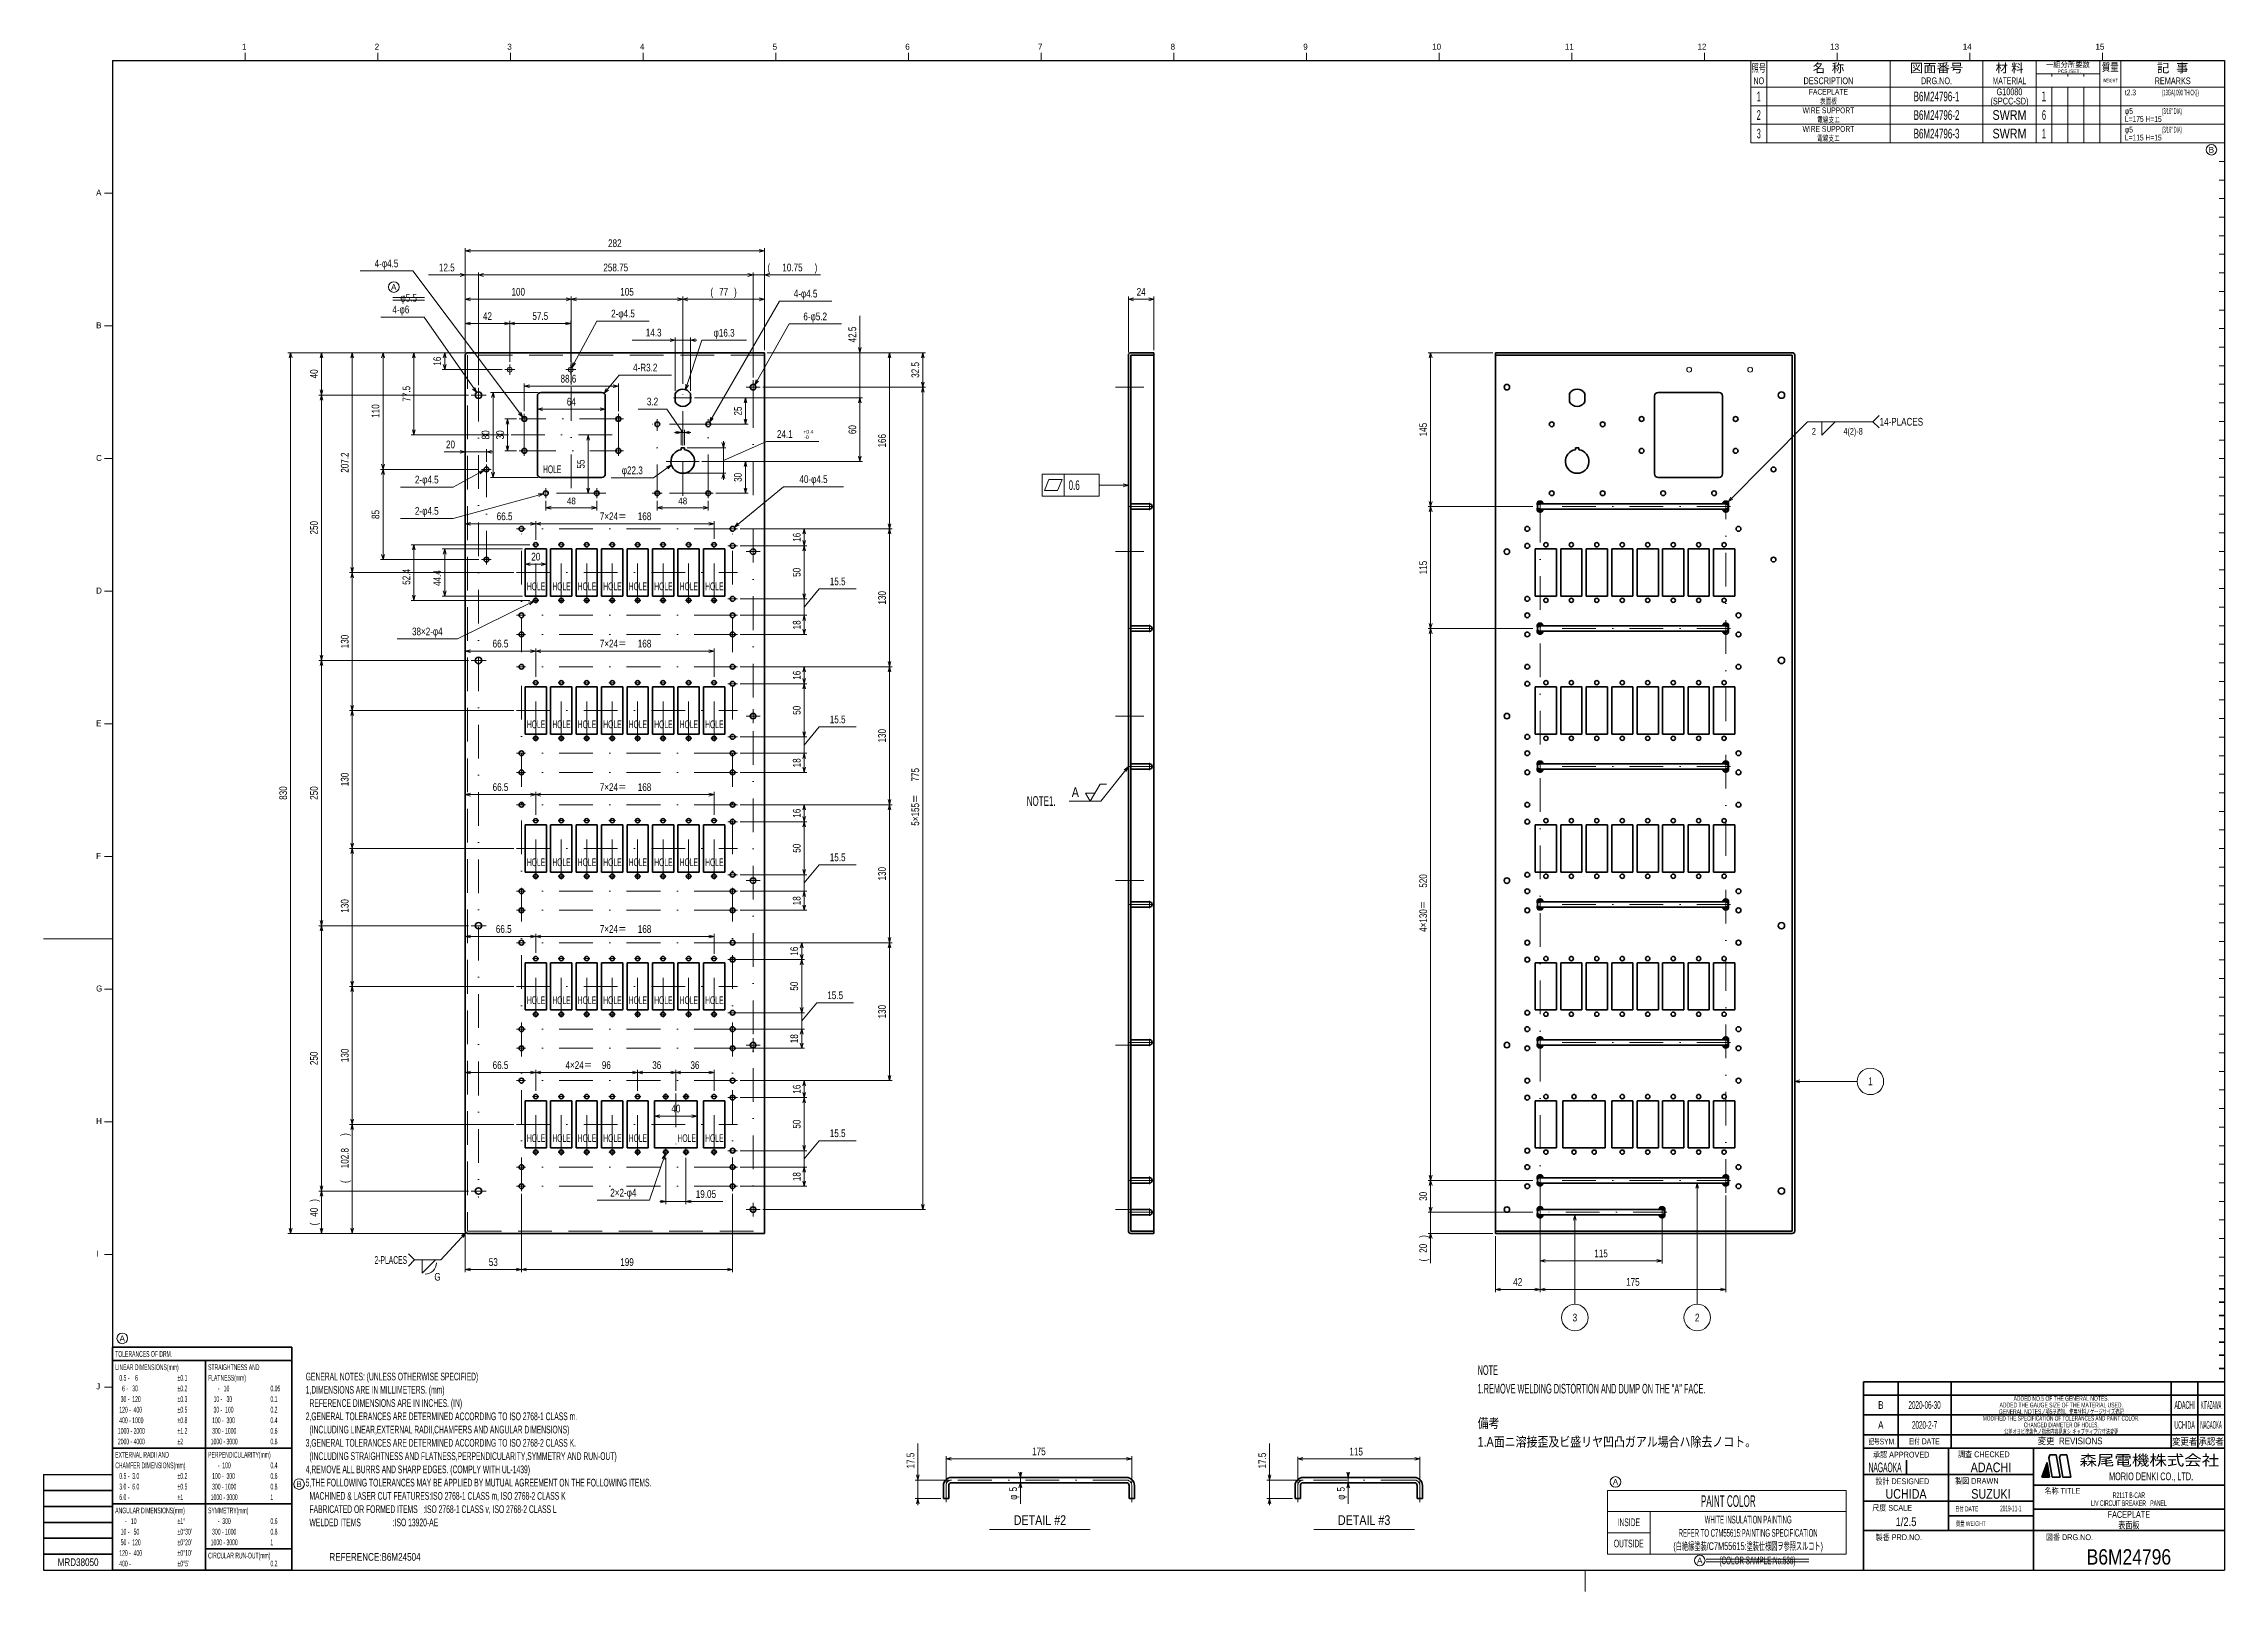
# Model space of a CAD drawing. Header units: millimetres. Extents: x 10 to 832, y 7 to 590.
import ezdxf
from ezdxf.enums import TextEntityAlignment as Align

# ---------------------------------------------------------------- set-up
doc = ezdxf.new("R2010")
doc.units = ezdxf.units.MM
for name, pattern in [('DASHDOT', [25.3, 12.7, -6.3, 0, -6.3]), ('DASHED', [19, 12.7, -6.3]), ('DIVIDE', [31.6, 12.7, -6.3, 0, -6.3, 0, -6.3])]:
    doc.linetypes.add(name, pattern=pattern)
for name, color, linetype in [('GR1_01', 7, 'Continuous'), ('GR1_03', 7, 'Continuous'), ('GR1_05', 7, 'Continuous'), ('GR1_15', 7, 'Continuous'), ('GR1_16', 7, 'Continuous'), ('図面枠B6M', 7, 'Continuous'), ('表題、部品表_01', 7, 'Continuous'), ('表題、部品表_02', 7, 'Continuous'), ('表題、部品表_03', 7, 'Continuous'), ('表題、部品表_Layer1', 7, 'Continuous')]:
    doc.layers.add(name, color=color, linetype=linetype)
doc.styles.add('HG丸ｺﾞｼｯｸM-PRO', font='')
doc.styles.get('HG丸ｺﾞｼｯｸM-PRO').set_extended_font_data('HG丸ｺﾞｼｯｸM-PRO')
pattern_1 = [(45, (0, 0), (-0.28284271, 0.28284271), [])]

msp = doc.modelspace()

# ---------------------------------------------------------------- texts
at = {"layer": 'GR1_05', "color": 3, "linetype": 'Continuous', "lineweight": 35, "style": 'HG丸ｺﾞｼｯｸM-PRO', "width": 0.783726}
msp.add_text('φ5.5', height=2.909, dxfattribs=at).set_placement((147.1, 492.27), align=Align.BOTTOM_CENTER)
at = {"layer": 'GR1_15', "color": 6, "linetype": 'Continuous', "lineweight": 35, "style": 'HG丸ｺﾞｼｯｸM-PRO', "width": 0.784542}
for s, p in [('1', (698.07, 199.25)), ('3', (586.68, 110.22))]:
    msp.add_text(s, height=2.91, rotation=0, dxfattribs=at).set_placement(p, align=Align.MIDDLE_CENTER)
at = {"layer": 'GR1_15', "color": 3, "linetype": 'Continuous', "lineweight": 35, "style": 'HG丸ｺﾞｼｯｸM-PRO', "width": 0.784542}
msp.add_text('2', height=2.91, rotation=0, dxfattribs=at).set_placement((632.81, 110.22), align=Align.MIDDLE_CENTER)
at = {"layer": 'GR1_16', "color": 254, "linetype": 'Continuous', "lineweight": 35, "style": 'HG丸ｺﾞｼｯｸM-PRO'}
for s, height, rotation, width, p in [('282', 2.909, 0, 0.784542, (224.81, 512.85)), ('12.5', 2.909, 0, 0.784749, (161.49, 503.7)), ('258.75', 2.909, 0, 0.78467, (225.16, 503.7)), ('(', 2.91, 0, 0.781868, (282.87, 503.7)), ('10.75', 2.909, 0, 0.7847, (291.75, 503.7)), (')', 2.91, 0, 0.781868, (300.63, 503.7)), ('100', 2.909, 0, 0.784542, (188.41, 494.54)), ('105', 2.909, 0, 0.784542, (229.41, 494.54)), ('(', 2.91, 0, 0.781868, (261.37, 494.54)), ('77', 2.909, 0, 0.784542, (265.81, 494.54)), (')', 2.91, 0, 0.781868, (270.25, 494.54)), ('24', 2.909, 0, 0.784542, (423.21, 494.54)), ('42', 2.909, 0, 0.784542, (176.81, 485.38)), ('57.5', 2.909, 0, 0.784749, (196.71, 485.38)), ('42.5', 2.909, 90, 0.784749, (316.66, 480.76)), ('16', 2.909, 90, 0.784542, (160.18, 470.72)), ('32.5', 2.909, 90, 0.784749, (340.39, 467.42)), ('40', 2.909, 90, 0.784542, (113.72, 465.92)), ('77.5', 2.909, 90, 0.784749, (148.57, 458.42)), ('88.6', 2.909, 0, 0.784749, (207.32, 461.79)), ('110', 2.909, 90, 0.784542, (136.93, 451.92)), ('64', 2.909, 0, 0.784542, (208.41, 453.13)), ('80', 2.909, 90, 0.784542, (178.39, 442.92)), ('30', 2.909, 90, 0.784542, (183.88, 442.92)), ('60', 2.909, 90, 0.784542, (316.66, 444.92)), ('145', 2.909, 90, 0.784542, (531.82, 444.92)), ('207.2', 2.909, 90, 0.7847, (125.33, 432.48)), ('20', 2.909, 0, 0.784542, (162.87, 437)), ('166', 2.909, 90, 0.784542, (327.85, 440.72)), ('85', 2.909, 90, 0.784542, (136.93, 412.92)), ('66.5', 2.909, 0, 0.784749, (183.25, 409.92)), ('7×24＝', 2.909, 0, 0.783264, (224.17, 409.92)), ('168', 2.909, 0, 0.784542, (236.01, 409.92)), ('250', 2.909, 90, 0.784542, (113.72, 407.92)), ('16', 2.909, 90, 0.784542, (295.69, 404.32)), ('20', 2.909, 0, 0.784542, (195.01, 394.7)), ('115', 2.909, 90, 0.784542, (531.82, 392.92)), ('52.4', 2.909, 90, 0.784749, (148.57, 389.4)), ('44.4', 2.909, 90, 0.784749, (160.18, 388.96)), ('50', 2.909, 90, 0.784542, (295.69, 391.12)), ('130', 2.909, 90, 0.784542, (327.85, 381.52)), ('18', 2.909, 90, 0.784542, (295.69, 371.32)), ('130', 2.909, 90, 0.784542, (125.33, 365.04)), ('66.5', 2.909, 0, 0.784749, (181.71, 361.93)), ('7×24＝', 2.909, 0, 0.783264, (224.17, 361.93)), ('168', 2.909, 0, 0.784542, (236.01, 361.93)), ('16', 2.909, 90, 0.784542, (295.69, 352.32)), ('50', 2.909, 90, 0.784542, (295.69, 339.12)), ('130', 2.909, 90, 0.784542, (327.85, 329.52)), ('18', 2.909, 90, 0.784542, (295.69, 319.32)), ('130', 2.909, 90, 0.784542, (125.33, 313.04)), ('775', 2.909, 90, 0.784542, (340.39, 314.8)), ('830', 2.909, 90, 0.784542, (102.11, 307.92)), ('250', 2.909, 90, 0.784542, (113.72, 307.92)), ('66.5', 2.909, 0, 0.784749, (181.71, 307.83)), ('7×24＝', 2.909, 0, 0.783264, (224.17, 307.83)), ('168', 2.909, 0, 0.784542, (236.01, 307.83)), ('5×155＝', 2.909, 90, 0.783455, (340.39, 301.48)), ('16', 2.909, 90, 0.784542, (295.69, 300.32)), ('50', 2.909, 90, 0.784542, (295.69, 287.12)), ('130', 2.909, 90, 0.784542, (327.85, 277.52)), ('520', 2.909, 90, 0.784542, (531.82, 274.8)), ('130', 2.909, 90, 0.784542, (125.33, 265.39)), ('18', 2.909, 90, 0.784542, (295.69, 267.32)), ('4×130＝', 2.909, 90, 0.783455, (531.82, 261.48)), ('66.5', 2.909, 0, 0.784749, (182.93, 254.35)), ('7×24＝', 2.909, 0, 0.783264, (224.17, 254.35)), ('168', 2.909, 0, 0.784542, (236.01, 254.35)), ('16', 2.909, 90, 0.784542, (294.75, 248.32)), ('50', 2.909, 90, 0.784542, (294.75, 235.12)), ('130', 2.909, 90, 0.784542, (327.85, 225.52)), ('18', 2.909, 90, 0.784542, (294.75, 215.32)), ('250', 2.909, 90, 0.784542, (113.72, 207.92)), ('130', 2.909, 90, 0.784542, (125.33, 209.04)), ('66.5', 2.909, 0, 0.784749, (181.71, 203.05)), ('4×24＝', 2.909, 0, 0.783264, (211.25, 203.05)), ('96', 2.909, 0, 0.784542, (221.61, 203.05)), ('36', 2.909, 0, 0.784542, (240.61, 203.05)), ('36', 2.909, 0, 0.784542, (255.01, 203.05)), ('16', 2.909, 90, 0.784542, (295.69, 196.32)), ('50', 2.909, 90, 0.784542, (295.69, 183.12)), (')', 2.91, 90, 0.781868, (125.33, 179.19)), ('102.8', 2.909, 90, 0.7847, (125.33, 170.31)), ('18', 2.909, 90, 0.784542, (295.69, 163.32)), ('(', 2.91, 90, 0.781868, (125.33, 161.43)), ('19.05', 2.909, 0, 0.7847, (259.14, 154.44)), ('30', 2.909, 90, 0.784542, (531.82, 155.92)), (')', 2.91, 90, 0.781868, (113.72, 154.36)), ('40', 2.909, 90, 0.784542, (113.72, 149.92)), ('(', 2.91, 90, 0.781868, (113.72, 145.48)), (')', 2.91, 90, 0.781868, (531.82, 140.77)), ('53', 2.909, 0, 0.784542, (179.01, 128.81)), ('199', 2.909, 0, 0.784542, (229.41, 128.81)), ('(', 2.91, 90, 0.781868, (531.82, 131.89)), ('20', 2.909, 90, 0.784542, (531.82, 136.33)), ('42', 2.909, 0, 0.784542, (565.15, 121.32)), ('175', 2.909, 0, 0.784542, (608.55, 121.32))]:
    msp.add_text(s, height=height, rotation=rotation, dxfattribs=dict(at, width=width)).set_placement(p, align=Align.BOTTOM_CENTER)
at = {"layer": 'GR1_16', "color": 3, "linetype": 'Continuous', "lineweight": 35, "style": 'HG丸ｺﾞｼｯｸM-PRO'}
for s, height, width, p in [('4-φ4.5', 2.909, 0.783565, (138.74, 505.23)), ('4-φ4.5', 2.909, 0.783565, (296.7, 493.85)), ('4-φ6', 2.909, 0.783086, (144.14, 487.86)), ('2-φ4.5', 2.909, 0.783565, (227.89, 486.35)), ('6-φ5.2', 2.909, 0.783565, (300.34, 485.25)), ('φ16.3', 2.909, 0.783902, (266, 479.09)), ('4-R3.2', 2.909, 0.783631, (236.27, 465.99)), ('2-φ4.5', 2.909, 0.783565, (153.93, 423.76)), ('φ22.3', 2.909, 0.783902, (231.38, 427.24)), ('40-φ4.5', 2.909, 0.78372, (299.69, 423.91)), ('2-φ4.5', 2.909, 0.783565, (153.93, 411.96)), ('38×2-φ4', 2.909, 0.783253, (154.14, 366.51)), ('A', 3.64, 0.832844, (398.39, 305.32)), ('2×2-φ4', 2.909, 0.783051, (228.02, 154.96))]:
    msp.add_text(s, height=height, dxfattribs=dict(at, width=width)).set_placement(p, align=Align.BOTTOM_CENTER)
at = {"layer": 'GR1_16', "color": 254, "linetype": 'Continuous', "lineweight": 35, "style": 'HG丸ｺﾞｼｯｸM-PRO'}
for s, height, width, p in [('14.3', 2.909, 0.784749, (239.45, 479.16)), ('3.2', 2.909, 0.784839, (239.01, 453.17)), ('24.1', 2.909, 0.784749, (288.89, 440.91)), ('+0.4', 1.455, 0.78402, (297.77, 442.91)), ('-0', 1.455, 0.783216, (297.05, 440.91)), ('48', 2.545, 0.888782, (208.41, 415.99)), ('48', 2.545, 0.888782, (250.41, 415.99)), ('15.5', 2.909, 0.784749, (308.8, 385.37)), ('15.5', 2.909, 0.784749, (308.8, 333.37)), ('15.5', 2.909, 0.784749, (308.8, 281.37)), ('15.5', 2.909, 0.784749, (307.86, 229.37)), ('15.5', 2.909, 0.784749, (308.8, 177.37))]:
    msp.add_text(s, height=height, dxfattribs=dict(at, width=width)).set_placement(p, align=Align.BOTTOM_CENTER)
at = {"layer": 'GR1_16', "color": 3, "linetype": 'Continuous', "lineweight": 35, "style": 'HG丸ｺﾞｼｯｸM-PRO'}
for s, height, rotation, width, p in [('25', 2.909, 90, 0.784542, (273.52, 451.92)), ('55', 2.909, 90, 0.784542, (214.3, 431.92)), ('30', 2.909, 90, 0.784542, (273.52, 426.92)), ('40', 2.909, 0, 0.784542, (247.81, 186.66)), ('115', 2.909, 0, 0.784542, (596.55, 132.07)), ('17.5', 2.909, 90, 0.784749, (338.59, 56.3)), ('175', 2.909, 0, 0.784542, (384.66, 57.45)), ('17.5', 2.909, 90, 0.784749, (471.17, 56.3)), ('115', 2.909, 0, 0.784542, (504.24, 57.35)), ('5', 2.91, 90, 0.784542, (377.26, 45.49)), ('φ', 2.91, 90, 0.781842, (377.26, 42.53)), ('5', 2.91, 90, 0.784542, (500.81, 45.49)), ('φ', 2.91, 90, 0.781842, (500.81, 42.53))]:
    msp.add_text(s, height=height, rotation=rotation, dxfattribs=dict(at, width=width)).set_placement(p, align=Align.BOTTOM_CENTER)
for s, height, width, p in [('2', 2.55, 0.740651, (676.78, 444.28)), ('4(2)-8', 2.545, 0.739781, (691.55, 444.28)), ('HOLE', 2.909, 0.521888, (201.19, 429.96)), ('HOLE', 2.909, 0.521888, (195.11, 385.84)), ('HOLE', 2.909, 0.521888, (204.71, 385.84)), ('HOLE', 2.909, 0.521888, (214.31, 385.84)), ('HOLE', 2.909, 0.521888, (223.91, 385.84)), ('HOLE', 2.909, 0.521888, (233.51, 385.84)), ('HOLE', 2.909, 0.521888, (243.11, 385.84)), ('HOLE', 2.909, 0.521888, (252.71, 385.84)), ('HOLE', 2.909, 0.521888, (262.31, 385.84)), ('HOLE', 2.909, 0.521888, (195.11, 333.84)), ('HOLE', 2.909, 0.521888, (204.71, 333.84)), ('HOLE', 2.909, 0.521888, (214.31, 333.84)), ('HOLE', 2.909, 0.521888, (223.91, 333.84)), ('HOLE', 2.909, 0.521888, (233.51, 333.84)), ('HOLE', 2.909, 0.521888, (243.11, 333.84)), ('HOLE', 2.909, 0.521888, (252.71, 333.84)), ('HOLE', 2.909, 0.521888, (262.31, 333.84)), ('NOTE1.', 3.636, 0.618962, (385.51, 304.92)), ('HOLE', 2.909, 0.521888, (195.11, 281.84)), ('HOLE', 2.909, 0.521888, (204.71, 281.84)), ('HOLE', 2.909, 0.521888, (214.31, 281.84)), ('HOLE', 2.909, 0.521888, (223.91, 281.84)), ('HOLE', 2.909, 0.521888, (233.51, 281.84)), ('HOLE', 2.909, 0.521888, (243.11, 281.84)), ('HOLE', 2.909, 0.521888, (252.71, 281.84)), ('HOLE', 2.909, 0.521888, (262.31, 281.84)), ('HOLE', 2.909, 0.521888, (195.11, 229.84)), ('HOLE', 2.909, 0.521888, (204.71, 229.84)), ('HOLE', 2.909, 0.521888, (214.31, 229.84)), ('HOLE', 2.909, 0.521888, (223.91, 229.84)), ('HOLE', 2.909, 0.521888, (233.51, 229.84)), ('HOLE', 2.909, 0.521888, (243.11, 229.84)), ('HOLE', 2.909, 0.521888, (252.71, 229.84)), ('HOLE', 2.909, 0.521888, (262.31, 229.84)), ('HOLE', 2.909, 0.521888, (195.11, 177.84)), ('HOLE', 2.909, 0.521888, (204.71, 177.84)), ('HOLE', 2.909, 0.521888, (214.31, 177.84)), ('HOLE', 2.909, 0.521888, (223.91, 177.84)), ('HOLE', 2.909, 0.521888, (233.51, 177.84)), ('HOLE', 2.909, 0.521888, (251.88, 177.84)), ('HOLE', 2.909, 0.521888, (262.31, 177.84)), ('G', 2.91, 0.783387, (157.98, 125.58)), ('DETAIL #2', 3.636, 0.830402, (385.04, 33.87)), ('DETAIL #3', 3.636, 0.830402, (507.25, 33.87))]:
    msp.add_text(s, height=height, dxfattribs=dict(at, width=width)).set_placement(p, align=Align.MIDDLE_CENTER)
at = {"layer": 'GR1_16', "color": 3, "linetype": 'Continuous', "lineweight": 35, "style": 'HG丸ｺﾞｼｯｸM-PRO', "width": 0.782951}
msp.add_text('14-PLACES', height=2.909, dxfattribs=at).set_placement((701.53, 447.88), align=Align.MIDDLE_LEFT)
at = {"layer": 'GR1_16', "color": 4, "linetype": 'Continuous', "lineweight": 13, "style": 'HG丸ｺﾞｼｯｸM-PRO', "width": 0.618723}
msp.add_text('0.6', height=3.636, dxfattribs=at).set_placement((395.87, 423.99), align=Align.MIDDLE_LEFT)
at = {"layer": 'GR1_16', "color": 3, "linetype": 'Continuous', "lineweight": 35, "style": 'HG丸ｺﾞｼｯｸM-PRO', "width": 0.522311}
msp.add_text('2-PLACES', height=2.909, dxfattribs=at).set_placement((146.5, 131.92), align=Align.MIDDLE_RIGHT)
at = {"layer": '図面枠B6M', "color": 3, "linetype": 'Continuous', "lineweight": 35, "style": 'HG丸ｺﾞｼｯｸM-PRO'}
for s, width, p in [('GENERAL NOTES: (UNLESS OTHERWISE SPECIFIED)', 0.52211, (108.29, 89.45)), ('1,DIMENSIONS ARE IN MILLIMETERS. (mm)', 0.522052, (108.29, 84.45)), ('2,GENERAL TOLERANCES ARE DETERMINED ACCORDING TO ISO 2768-1 CLASS m.', 0.522186, (108.29, 74.45)), ('  REFERENCE DIMENSIONS ARE IN INCHES. (IN)', 0.522009, (108.29, 79.45)), ('  (INCLUDING LINEAR,EXTERNAL RADII,CHAMFERS AND ANGULAR DIMENSIONS)', 0.522355, (108.29, 69.45)), ('3,GENERAL TOLERANCES ARE DETERMINED ACCORDING TO ISO 2768-2 CLASS K.', 0.52223, (108.29, 64.45)), ('  (INCLUDING STRAIGHTNESS AND FLATNESS,PERPENDICULARITY,SYMMETRY AND RUN-OUT)', 0.522087, (108.29, 59.45)), ('4,REMOVE ALL BURRS AND SHARP EDGES. (COMPLY WITH UL-1439)', 0.52235, (108.29, 54.45)), ('5,THE FOLLOWING TOLERANCES MAY BE APPLIED BY MUTUAL AGREEMENT ON THE FOLLOWING ITEMS.', 0.522482, (108.29, 49.45)), ('  MACHINED & LASER CUT FEATURES:ISO 2768-1 CLASS m, ISO 2768-2 CLASS K', 0.522369, (108.29, 44.45)), ('  WELDED ITEMS                 :ISO 13920-AE', 0.523476, (108.29, 34.45)), ('  FABRICATED OR FORMED ITEMS   :ISO 2768-1 CLASS v, ISO 2768-2 CLASS L', 0.522509, (108.29, 39.45))]:
    msp.add_text(s, height=2.9091, dxfattribs=dict(at, width=width)).set_placement(p, align=Align.TOP_LEFT)
for s, height, width, p in [('GENERAL NOTESノ項5ヲ追加、使用材料ノゲージサイズ追記', 1.8182, 0.619037, (770, 74.75)), ('ADDED THE GAUGE SIZE OF THE MATERIAL USED.', 1.8182, 0.618412, (770, 77.25)), ('公差オヨビ塗装色ノ指示内容見直シ キャプティブ穴寸法変更', 1.8182, 0.618888, (770, 67.25)), ('CHANGED DIAMETER OF HOLES.', 1.8182, 0.57814, (770, 69.75)), ('表面板', 2.545, 0.741121, (795.5, 32)), ('MRD38050', 2.909, 0.783793, (22.5, 18)), ('REFERENCE:B6M24504', 2.9091, 0.783569, (134.41, 20))]:
    msp.add_text(s, height=height, dxfattribs=dict(at, width=width)).set_placement(p, align=Align.MIDDLE_CENTER)
at = {"layer": '表題、部品表_01', "color": 3, "linetype": 'Continuous', "lineweight": 35, "style": 'HG丸ｺﾞｼｯｸM-PRO'}
for s, height, width, p in [('NOTE', 3.636, 0.521195, (550.03, 90.41)), ('1.REMOVE WELDING DISTORTION AND DUMP ON THE "A" FACE.', 3.6364, 0.522399, (550.03, 83.41)), ('備考', 3.636, 0.830707, (550.03, 70.41)), ('1.A面ニ溶接歪及ビ盛リヤ凹凸ガアル場合ハ除去ノコト。', 3.6364, 0.830674, (550.03, 63.41))]:
    msp.add_text(s, height=height, dxfattribs=dict(at, width=width)).set_placement(p, align=Align.MIDDLE_LEFT)
at = {"layer": '表題、部品表_03', "color": 3, "linetype": 'Continuous', "lineweight": 35, "style": 'HG丸ｺﾞｼｯｸM-PRO'}
for s, height, width, p in [('1', 3.64, 0.521199, (656, 570.5)), ('FACEPLATE', 2.182, 0.692523, (682.25, 572.25)), ('表面板', 2.182, 0.692256, (682.25, 568.75)), ('B6M24796-1', 3.636, 0.619572, (723, 570.5)), ('(SPCC-SD)', 2.545, 0.652377, (750.5, 568.75)), ('G10080', 2.545, 0.740408, (750.5, 572.25)), ('１', 3.64, 0.578238, (763.5, 570.5)), ('2', 3.64, 0.521199, (656, 563.5)), ('WIRE SUPPORT', 2.1818, 0.691856, (682.25, 565.25)), ('WIRE SUPPORT', 2.1818, 0.691856, (682.25, 558.25)), ('電線支エ', 2.182, 0.692256, (682.25, 561.75)), ('B6M24796-2', 3.636, 0.619572, (723, 563.5)), ('SWRM', 3.636, 0.830719, (750.5, 563.5)), ('6', 3.64, 0.576062, (763.5, 563.5)), ('3', 3.64, 0.521199, (656, 556.5)), ('電線支エ', 2.182, 0.692256, (682.25, 554.75)), ('B6M24796-3', 3.636, 0.619572, (723, 556.5)), ('SWRM', 3.636, 0.830719, (750.5, 556.5)), ('1', 3.64, 0.576062, (763.5, 556.5))]:
    msp.add_text(s, height=height, dxfattribs=dict(at, width=width)).set_placement(p, align=Align.MIDDLE_CENTER)
for s, height, width, p in [('t2.3', 2.182, 0.690457, (794, 572)), ('(13GA(.090 THICK))', 2.1818, 0.416535, (808, 572)), ('φ5', 2.182, 0.691838, (794, 565)), ('φ5', 2.182, 0.691838, (794, 558)), ('L=175 H=15', 2.182, 0.691329, (794, 562)), ('(3/16" DIA)', 2.1818, 0.416548, (808, 565)), ('(3/16" DIA)', 2.1818, 0.416548, (808, 558)), ('L=115 H=15', 2.182, 0.691329, (794, 555))]:
    msp.add_text(s, height=height, dxfattribs=dict(at, width=width)).set_placement(p, align=Align.MIDDLE_LEFT)
at = {"layer": '表題、部品表_Layer1', "color": 3, "linetype": 'Continuous', "lineweight": 13, "style": 'HG丸ｺﾞｼｯｸM-PRO', "width": 0.488473}
msp.add_text('(COLOR SAMPLE:No.536)', height=2.9091, dxfattribs=at).set_placement((655.5, 18.67), align=Align.MIDDLE_CENTER)

# ---------------------------------------------------------------- blocks, each defined once
blk = doc.blocks.new('BLKF023')
at = {"layer": '図面枠B6M', "color": 2, "linetype": 'Continuous', "lineweight": 25}
for p, q in [((35.5, 584), (35.5, 15)), ((35.5, 584), (831.5, 584)), ((831.5, 584), (831.5, 15)), ((9.5, 51), (9.5, 15)), ((9.5, 51), (35.5, 51)), ((9.5, 15), (831.5, 15))]:
    blk.add_line(p, q, dxfattribs=at)
at = {"layer": '図面枠B6M', "color": 4, "linetype": 'Continuous', "lineweight": 13}
for p, q in [((85.5, 587), (85.5, 584)), ((135.5, 587), (135.5, 584)), ((185.5, 587), (185.5, 584)), ((235.5, 587), (235.5, 584)), ((285.5, 587), (285.5, 584)), ((335.5, 587), (335.5, 584)), ((385.5, 587), (385.5, 584)), ((435.5, 587), (435.5, 584)), ((485.5, 587), (485.5, 584)), ((535.5, 587), (535.5, 584)), ((585.5, 587), (585.5, 584)), ((635.5, 587), (635.5, 584)), ((685.5, 587), (685.5, 584)), ((735.5, 587), (735.5, 584)), ((785.5, 587), (785.5, 584)), ((829.5, 567), (831.5, 567)), ((829.5, 560), (831.5, 560)), ((829.5, 553), (831.5, 553)), ((829.5, 546), (831.5, 546)), ((829.5, 539), (831.5, 539)), ((32.5, 534), (35.5, 534)), ((829.5, 532), (831.5, 532)), ((829.5, 525), (831.5, 525)), ((829.5, 518), (831.5, 518)), ((829.5, 511), (831.5, 511)), ((829.5, 504), (831.5, 504)), ((829.5, 497), (831.5, 497)), ((829.5, 490), (831.5, 490)), ((32.5, 484), (35.5, 484)), ((829.5, 483), (831.5, 483)), ((829.5, 476), (831.5, 476)), ((829.5, 469), (831.5, 469)), ((829.5, 462), (831.5, 462)), ((829.5, 455), (831.5, 455)), ((829.5, 448), (831.5, 448)), ((829.5, 441), (831.5, 441)), ((32.5, 434), (35.5, 434)), ((829.5, 434), (831.5, 434)), ((829.5, 427), (831.5, 427)), ((829.5, 420), (831.5, 420)), ((829.5, 413), (831.5, 413)), ((829.5, 406), (831.5, 406)), ((829.5, 399), (831.5, 399)), ((829.5, 392), (831.5, 392)), ((32.5, 384), (35.5, 384)), ((829.5, 385), (831.5, 385)), ((829.5, 378), (831.5, 378)), ((829.5, 371), (831.5, 371)), ((829.5, 364), (831.5, 364)), ((829.5, 357), (831.5, 357)), ((829.5, 350), (831.5, 350)), ((829.5, 343), (831.5, 343)), ((32.5, 334), (35.5, 334)), ((829.5, 336), (831.5, 336)), ((829.5, 329), (831.5, 329)), ((829.5, 322), (831.5, 322)), ((829.5, 315), (831.5, 315)), ((829.5, 308), (831.5, 308)), ((829.5, 301), (831.5, 301)), ((829.5, 294), (831.5, 294)), ((32.5, 284), (35.5, 284)), ((829.5, 287), (831.5, 287)), ((829.5, 280), (831.5, 280)), ((829.5, 273), (831.5, 273)), ((829.5, 266), (831.5, 266)), ((829.5, 259), (831.5, 259)), ((9.5, 253), (35.5, 253)), ((829.5, 252), (831.5, 252)), ((829.5, 245), (831.5, 245)), ((32.5, 234), (35.5, 234)), ((829.5, 238), (831.5, 238)), ((829.5, 231), (831.5, 231)), ((829.5, 224), (831.5, 224)), ((829.5, 217), (831.5, 217)), ((829.5, 210), (831.5, 210)), ((829.5, 203), (831.5, 203)), ((829.5, 196), (831.5, 196)), ((32.5, 184), (35.5, 184)), ((829.5, 189), (831.5, 189)), ((829.5, 182), (831.5, 182)), ((829.5, 175), (831.5, 175)), ((829.5, 168), (831.5, 168)), ((829.5, 161), (831.5, 161)), ((829.5, 154), (831.5, 154)), ((829.5, 147), (831.5, 147)), ((829.5, 140), (831.5, 140)), ((32.5, 134), (35.5, 134)), ((829.5, 133), (831.5, 133)), ((829.5, 126), (831.5, 126)), ((32.5, 84), (35.5, 84)), ((590.5, 7), (590.5, 15))]:
    blk.add_line(p, q, dxfattribs=at)
at = {"layer": '図面枠B6M', "color": 3, "linetype": 'Continuous', "lineweight": 35}
for p, q in [((831.5, 121), (829.5, 121)), ((831.5, 116), (829.5, 116)), ((831.5, 111), (829.5, 111)), ((831.5, 106), (829.5, 106)), ((831.5, 101), (829.5, 101)), ((831.5, 96), (829.5, 96)), ((831.5, 91), (829.5, 91)), ((695.5, 86), (831.5, 86)), ((695.5, 86), (695.5, 15)), ((708.5, 86), (708.5, 61)), ((728.5, 61), (728.5, 86)), ((811.5, 86), (811.5, 61)), ((821.5, 86), (821.5, 61)), ((695.5, 81), (831.5, 81)), ((695.5, 73.5), (831.5, 73.5)), ((695.5, 66), (831.5, 66)), ((695.5, 61), (831.5, 61)), ((727.5, 61), (727.5, 30)), ((759.5, 61), (759.5, 15)), ((765.34, 57.4), (765.73, 58.5)), ((765.73, 58.5), (768.14, 58.5)), ((769.64, 50), (768.14, 58.5)), ((769.68, 58.5), (769.32, 57.51)), ((769.68, 58.5), (772.14, 58.5)), ((773.64, 50), (772.14, 58.5)), ((695.5, 51), (759.5, 51)), ((711.73, 56.5), (711.73, 51)), ((762.64, 50), (764.66, 55.55)), ((762.64, 50), (765.64, 50)), ((762.66, 50), (765.19, 52.53)), ((762.71, 50.19), (765.17, 52.65)), ((762.79, 50.41), (765.15, 52.77)), ((762.8, 50), (765.21, 52.41)), ((762.87, 50.64), (765.13, 52.89)), ((762.94, 50), (765.24, 52.29)), ((762.95, 50.86), (765.11, 53.01)), ((763.04, 51.08), (765.09, 53.13)), ((763.08, 50), (765.26, 52.17)), ((763.12, 51.3), (765.07, 53.25)), ((763.2, 51.53), (765.05, 53.37)), ((763.22, 50), (765.28, 52.05)), ((763.28, 51.75), (765.02, 53.49)), ((763.36, 51.97), (765, 53.61)), ((763.36, 50), (765.3, 51.93)), ((763.44, 52.19), (764.98, 53.73)), ((763.51, 50), (765.32, 51.81)), ((763.52, 52.42), (764.96, 53.86)), ((763.6, 52.64), (764.94, 53.98)), ((763.65, 50), (765.34, 51.69)), ((763.68, 52.86), (764.92, 54.1)), ((763.76, 53.08), (764.9, 54.22)), ((763.79, 50), (765.36, 51.57)), ((763.84, 53.31), (764.88, 54.34)), ((763.93, 53.53), (764.85, 54.46)), ((763.93, 50), (765.38, 51.45)), ((764.01, 53.75), (764.83, 54.58)), ((764.07, 50), (765.41, 51.33)), ((764.09, 53.97), (764.81, 54.7)), ((764.17, 54.19), (764.79, 54.82)), ((764.21, 50), (765.43, 51.21)), ((764.25, 54.42), (764.77, 54.94)), ((764.33, 54.64), (764.75, 55.06)), ((764.35, 50), (765.45, 51.09)), ((764.41, 54.86), (764.73, 55.18)), ((764.49, 55.08), (764.71, 55.3)), ((764.5, 50), (765.47, 50.97)), ((764.57, 55.31), (764.68, 55.42)), ((764.64, 50), (765.49, 50.85)), ((764.65, 55.53), (764.66, 55.54)), ((765.64, 50), (764.66, 55.55)), ((764.78, 50), (765.51, 50.73)), ((764.92, 50), (765.53, 50.61)), ((765.06, 50), (765.55, 50.49)), ((765.2, 50), (765.58, 50.37)), ((766.64, 50), (765.34, 57.4)), ((765.34, 50), (765.6, 50.25)), ((765.49, 50), (765.62, 50.13)), ((765.63, 50), (765.64, 50.01)), ((766.64, 50), (769.64, 50)), ((770.64, 50), (769.32, 57.51)), ((770.64, 50), (773.64, 50)), ((9.5, 45), (35.5, 45)), ((759.5, 47), (831.5, 47)), ((9.5, 39), (35.5, 39)), ((9.5, 33), (35.5, 33)), ((695.5, 41), (759.5, 41)), ((727.5, 35.5), (759.5, 35.5)), ((759.5, 38), (831.5, 38)), ((9.5, 27), (35.5, 27)), ((695.5, 30), (831.5, 30)), ((9.5, 21), (35.5, 21))]:
    blk.add_line(p, q, dxfattribs=at)
at = {"layer": '図面枠B6M', "color": 4, "linetype": 'Continuous', "lineweight": 13, "style": 'HG丸ｺﾞｼｯｸM-PRO'}
for s, height, width, p in [('1', 2.25, 1.003994, (84.29, 587.45)), ('2', 2.25, 1.003994, (134.3, 587.45)), ('3', 2.25, 1.003994, (184.29, 587.45)), ('4', 2.25, 1.003994, (234.29, 587.45)), ('5', 2.25, 1.003994, (284.29, 587.45)), ('6', 2.25, 1.003994, (334.29, 587.45)), ('7', 2.25, 1.003994, (384.29, 587.45)), ('8', 2.25, 1.003994, (434.29, 587.45)), ('9', 2.25, 1.003994, (484.29, 587.45)), ('10', 2.255, 1.003994, (532.9, 587.45)), ('11', 2.255, 1.003994, (582.9, 587.45)), ('12', 2.255, 1.003994, (632.9, 587.45)), ('13', 2.255, 1.003994, (682.9, 587.45)), ('14', 2.255, 1.003994, (732.9, 587.45)), ('15', 2.255, 1.003994, (782.9, 587.45)), ('A', 2.25, 1.002405, (29.29, 532.45)), ('B', 2.25, 1.004704, (29.29, 482.45)), ('C', 2.25, 1.001214, (29.29, 432.45)), ('D', 2.25, 1.002334, (29.29, 382.45)), ('E', 2.25, 1.001589, (29.29, 332.45)), ('F', 2.25, 0.998986, (29.29, 282.45)), ('G', 2.25, 1.003714, (29.29, 232.45)), ('H', 2.25, 1.00207, (29.29, 182.45)), ('I', 2.25, 1.00207, (29.29, 132.45)), ('J', 2.25, 1.005117, (29.29, 82.45))]:
    blk.add_text(s, height=height, dxfattribs=dict(at, width=width)).set_placement(p, align=Align.BOTTOM_LEFT)
for s, height, width, p in [('記号SYM.', 2.182, 0.69227, (702.53, 63.49)), ('承認 APPROVED', 2.1818, 0.863151, (709.71, 58.54)), ('日付 DATE', 2.182, 0.692507, (718.37, 63.58)), ('調査 CHECKED', 2.182, 0.863174, (740.84, 58.67)), ('変更  REVISIONS', 2.5455, 0.887352, (773.35, 63.72)), ('変更者', 2.545, 0.887717, (816.5, 63.5)), ('承認者', 2.545, 0.887717, (826.5, 63.5)), ('設計 DESIGNED', 2.1818, 0.862613, (710.11, 48.51)), ('製図 DRAWN', 2.182, 0.863099, (738.2, 48.65)), ('名称 TITLE', 2.182, 0.862489, (770.47, 44.87)), ('尺度 SCALE', 2.182, 0.862581, (706.28, 38.49)), ('日付 DATE', 1.818, 0.618255, (734.38, 38.09)), ('質量 WEIGHT', 1.818, 0.618812, (735.96, 32.55)), ('製番 PRD.NO.', 2.182, 0.863299, (708.79, 27.41)), ('図番 DRG.NO.', 2.182, 0.863083, (773.12, 27.42))]:
    blk.add_text(s, height=height, dxfattribs=dict(at, width=width)).set_placement(p, align=Align.MIDDLE_CENTER)
at = {"layer": '図面枠B6M', "color": 2, "linetype": 'Continuous', "lineweight": 25, "style": 'HG丸ｺﾞｼｯｸM-PRO', "width": 1.206081}
blk.add_text('森尾電機株式会社', height=4, dxfattribs=at).set_placement((803.22, 56.43), align=Align.MIDDLE_CENTER)
at = {"layer": '図面枠B6M', "color": 3, "linetype": 'Continuous', "lineweight": 35, "style": 'HG丸ｺﾞｼｯｸM-PRO', "width": 0.652197}
blk.add_text('MORIO DENKI CO., LTD.', height=2.9091, dxfattribs=at).set_placement((803.88, 50.36), align=Align.MIDDLE_CENTER)
blk = doc.blocks.new('BLKF024')
at = {"layer": '図面枠B6M', "color": 3, "linetype": 'Continuous', "lineweight": 35, "style": 'HG丸ｺﾞｼｯｸM-PRO'}
for s, height, width, p in [('B', 2.91, 0.78204, (702, 77.25)), ('2020-06-30', 2.909, 0.488281, (718.5, 77.25)), ('ADDED NO.5 OF THE GENERAL NOTES.', 1.8182, 0.61846, (770, 79.75)), ('ADACHI', 2.909, 0.415454, (816.5, 77.25)), ('KITAZAWA', 2.909, 0.308644, (826.5, 77.25)), ('A', 2.91, 0.782973, (702, 69.75)), ('2020-2-7', 2.909, 0.488281, (718.5, 69.75)), ('MODIFIED THE SPECIFICATION OF TOLERANCES AND PAINT COLOR.', 1.8182, 0.578204, (770, 72.25)), ('UCHIDA', 2.909, 0.415827, (816.5, 69.75)), ('NAGAOKA', 2.909, 0.334453, (826.5, 69.75)), ('NAGAOKA', 3.636, 0.414524, (703.61, 53.75)), ('ADACHI', 3.636, 0.830909, (743.5, 53.75)), ('UCHIDA', 3.636, 0.830691, (711.5, 43.75)), ('SUZUKI', 3.636, 0.831098, (743.5, 43.75)), ('L/V CIRCUIT BREAKER\u3000PANEL', 2.1818, 0.522183, (795.5, 40.25)), ('R211T B-CAR', 2.1818, 0.521736, (795.5, 43.25)), ('1/2.5', 3.273, 0.806358, (711.5, 33.25)), ('2019-11-1', 2.182, 0.482367, (751, 38.25)), ('FACEPLATE', 2.545, 0.742255, (795.5, 36)), ('B6M24796', 5.818, 0.845653, (795.5, 20))]:
    blk.add_text(s, height=height, dxfattribs=dict(at, width=width)).set_placement(p, align=Align.MIDDLE_CENTER)
blk = doc.blocks.new('BLKF025')
at = {"layer": '表題、部品表_02', "color": 4, "linetype": 'Continuous', "lineweight": 13}
for p, q in [((653, 574), (653, 567)), ((653, 574), (831.5, 574)), ((659, 574), (659, 567)), ((705.5, 574), (705.5, 567)), ((740.5, 574), (740.5, 567)), ((760.5, 574), (760.5, 567)), ((766.5, 574), (766.5, 567)), ((772.5, 574), (772.5, 567)), ((778.5, 567), (778.5, 574)), ((784.5, 574), (784.5, 567)), ((792.5, 574), (792.5, 567)), ((831.5, 574), (831.5, 567)), ((653, 567), (831.5, 567))]:
    blk.add_line(p, q, dxfattribs=at)
blk = doc.blocks.new('BLKF027')
at = {"layer": '表題、部品表_02', "color": 4, "linetype": 'Continuous', "lineweight": 13}
for p, q in [((653, 567), (653, 560)), ((653, 567), (831.5, 567)), ((653, 560), (831.5, 560)), ((659, 567), (659, 560)), ((705.5, 567), (705.5, 560)), ((740.5, 567), (740.5, 560)), ((760.5, 567), (760.5, 560)), ((766.5, 567), (766.5, 560)), ((772.5, 567), (772.5, 560)), ((778.5, 560), (778.5, 567)), ((784.5, 567), (784.5, 560)), ((792.5, 567), (792.5, 560)), ((831.5, 567), (831.5, 560))]:
    blk.add_line(p, q, dxfattribs=at)
blk = doc.blocks.new('BLKF030')
at = {"layer": '表題、部品表_01', "color": 4, "linetype": 'Continuous', "lineweight": 13}
for p, q in [((653, 584), (653, 574)), ((653, 584), (831.5, 584)), ((659, 584), (659, 574)), ((705.5, 584), (705.5, 574)), ((740.5, 584), (740.5, 574)), ((760.5, 584), (760.5, 574)), ((784.5, 584), (784.5, 574)), ((792.5, 584), (792.5, 574)), ((831.5, 584), (831.5, 574)), ((760.5, 579), (784.5, 579)), ((766.5, 578), (766.5, 579)), ((772.5, 579), (772.5, 578)), ((778.5, 579), (778.5, 578)), ((653, 574), (831.5, 574))]:
    blk.add_line(p, q, dxfattribs=at)
at = {"layer": '表題、部品表_01', "color": 3, "linetype": 'Continuous', "lineweight": 35, "style": 'HG丸ｺﾞｼｯｸM-PRO'}
for s, height, width, p in [('一組分所要数', 2.036, 0.966638, (772.5, 582.5)), ('照号', 2.909, 0.651535, (656, 581.2)), ('NO', 2.545, 0.740841, (656, 576.4)), ('DESCRIPTION', 2.5455, 0.741365, (682.25, 576.4)), ('名  称', 3.273, 1.042426, (682.25, 581.2)), ('図面番号', 3.273, 1.127518, (723, 581.2)), ('DRG.NO.', 2.545, 0.741189, (723, 576.4)), ('材 料', 3.273, 1.042439, (750.5, 581.2)), ('MATERIAL', 2.545, 0.594756, (750.5, 576.4)), ('PCS./SET.', 1.309, 0.862935, (773, 580)), ('質量', 2.909, 0.781842, (788.5, 581.5)), ('WEIGHT', 1.309, 0.635507, (788.5, 576.5)), ('REMARKS', 2.545, 0.742803, (812, 576.4)), ('記  事', 3.273, 1.042426, (812, 581.2))]:
    blk.add_text(s, height=height, dxfattribs=dict(at, width=width)).set_placement(p, align=Align.MIDDLE_CENTER)
blk = doc.blocks.new('BLKF029')
at = {"layer": '表題、部品表_01', "color": 3, "linetype": 'Continuous', "lineweight": 13}
blk.add_blockref('BLKF030', (0, 0), dxfattribs=at)
blk = doc.blocks.new('BLKF031')
at = {"layer": '表題、部品表_02', "color": 4, "linetype": 'Continuous', "lineweight": 13}
for p, q in [((653, 560), (653, 553)), ((653, 560), (831.5, 560)), ((659, 560), (659, 553)), ((705.5, 560), (705.5, 553)), ((740.5, 560), (740.5, 553)), ((760.5, 560), (760.5, 553)), ((766.5, 560), (766.5, 553)), ((772.5, 560), (772.5, 553)), ((778.5, 553), (778.5, 560)), ((784.5, 560), (784.5, 553)), ((792.5, 560), (792.5, 553)), ((831.5, 560), (831.5, 553)), ((653, 553), (831.5, 553))]:
    blk.add_line(p, q, dxfattribs=at)
blk = doc.blocks.new('BLKF033')
at = {"layer": 'GR1_01', "color": 3, "linetype": 'Continuous', "lineweight": 35}
for p, q in [((418.41, 142.84), (418.41, 473)), ((419.33, 473.92), (424.81, 473.92)), ((419.33, 142.84), (419.33, 473)), ((419.33, 473), (428.01, 473)), ((424.81, 473.92), (428.01, 473.92)), ((428.01, 141.92), (428.01, 473.92)), ((428.01, 142.84), (419.33, 142.84)), ((419.33, 141.92), (423.81, 141.92)), ((423.81, 141.92), (428.01, 141.92))]:
    blk.add_line(p, q, dxfattribs=at)
for centre, start, end in [((419.33, 473), 90, 180), ((419.33, 142.84), 180, 270)]:
    blk.add_arc(centre, 0.92, start, end, dxfattribs=at)
blk = doc.blocks.new('FXTIP_ARROW_S')
at = {"color": 0, "linetype": 'Continuous', "lineweight": -2}
for q in [(-1, 0), (-0.97, 0.26), (-0.97, -0.26)]:
    blk.add_line((0, 0), q, dxfattribs=at)
blk = doc.blocks.new('FXTIP_ARROW_E')
at = {"color": 0, "linetype": 'Continuous', "lineweight": -2}
for q in [(-1, 0), (-0.97, 0.26), (-0.97, -0.26)]:
    blk.add_line((0, 0), q, dxfattribs=at)
blk = doc.blocks.new('BLKF034')
at = {"layer": 'GR1_16', "linetype": 'DIVIDE', "lineweight": 13}
h = blk.add_hatch(dxfattribs=at)
h.set_pattern_fill('_USER', color=4, scale=0.4, angle=45, style=0, pattern_type=0)
h.set_pattern_definition(pattern_1)
edge = h.paths.add_edge_path(flags=0)
edge.add_arc((573.55, 416.92), 1.2, 0, 216.8699, ccw=False)
edge.add_line((574.75, 416.92), (573.55, 416.92))
edge.add_arc((573.55, 415.92), 1, 90, 163.7398)
edge = h.paths.add_edge_path(flags=0)
edge.add_arc((573.55, 414.92), 1.2, 143.1301, 360)
edge.add_line((574.75, 414.92), (573.55, 414.92))
edge.add_arc((573.55, 415.92), 1, 196.2602, 270, ccw=False)
at = {"layer": 'GR1_16', "color": 4, "linetype": 'DIVIDE', "lineweight": 13}
for centre, start, end in [((573.55, 416.92), 0, 216.8699), ((573.55, 414.92), 143.1301, 0)]:
    blk.add_arc(centre, 1.2, start, end, dxfattribs=at)
blk = doc.blocks.new('BLKF035')
at = {"layer": 'GR1_16', "linetype": 'DIVIDE', "lineweight": 13}
h = blk.add_hatch(dxfattribs=at)
h.set_pattern_fill('_USER', color=4, scale=0.4, angle=45, style=0, pattern_type=0)
h.set_pattern_definition(pattern_1)
edge = h.paths.add_edge_path(flags=0)
edge.add_arc((643.55, 416.92), 1.2, 323.1301, 540)
edge.add_line((642.35, 416.92), (643.55, 416.92))
edge.add_arc((643.55, 415.92), 1, 16.2602, 90, ccw=False)
edge = h.paths.add_edge_path(flags=0)
edge.add_arc((643.55, 414.92), 1.2, -180, 36.8699, ccw=False)
edge.add_line((642.35, 414.92), (643.55, 414.92))
edge.add_arc((643.55, 415.92), 1, 270, 343.7398)
at = {"layer": 'GR1_16', "color": 4, "linetype": 'DIVIDE', "lineweight": 13}
for centre, start, end in [((643.55, 416.92), 323.1301, 180), ((643.55, 414.92), 180, 36.8699)]:
    blk.add_arc(centre, 1.2, start, end, dxfattribs=at)
blk = doc.blocks.new('BLKF036')
at = {"layer": 'GR1_16', "linetype": 'DIVIDE', "lineweight": 13}
h = blk.add_hatch(dxfattribs=at)
h.set_pattern_fill('_USER', color=4, scale=0.4, angle=45, style=0, pattern_type=0)
h.set_pattern_definition(pattern_1)
edge = h.paths.add_edge_path(flags=0)
edge.add_arc((573.55, 370.92), 1.2, 0, 216.8699, ccw=False)
edge.add_line((574.75, 370.92), (573.55, 370.92))
edge.add_arc((573.55, 369.92), 1, 90, 163.7398)
edge = h.paths.add_edge_path(flags=0)
edge.add_arc((573.55, 368.92), 1.2, 143.1301, 360)
edge.add_line((574.75, 368.92), (573.55, 368.92))
edge.add_arc((573.55, 369.92), 1, 196.2602, 270, ccw=False)
at = {"layer": 'GR1_16', "color": 4, "linetype": 'DIVIDE', "lineweight": 13}
for centre, start, end in [((573.55, 370.92), 0, 216.8699), ((573.55, 368.92), 143.1301, 0)]:
    blk.add_arc(centre, 1.2, start, end, dxfattribs=at)
blk = doc.blocks.new('BLKF037')
at = {"layer": 'GR1_16', "linetype": 'DIVIDE', "lineweight": 13}
h = blk.add_hatch(dxfattribs=at)
h.set_pattern_fill('_USER', color=4, scale=0.4, angle=45, style=0, pattern_type=0)
h.set_pattern_definition(pattern_1)
edge = h.paths.add_edge_path(flags=0)
edge.add_arc((643.55, 370.92), 1.2, 323.1301, 540)
edge.add_line((642.35, 370.92), (643.55, 370.92))
edge.add_arc((643.55, 369.92), 1, 16.2602, 90, ccw=False)
edge = h.paths.add_edge_path(flags=0)
edge.add_arc((643.55, 368.92), 1.2, -180, 36.8699, ccw=False)
edge.add_line((642.35, 368.92), (643.55, 368.92))
edge.add_arc((643.55, 369.92), 1, 270, 343.7398)
at = {"layer": 'GR1_16', "color": 4, "linetype": 'DIVIDE', "lineweight": 13}
for centre, start, end in [((643.55, 370.92), 323.1301, 180), ((643.55, 368.92), 180, 36.8699)]:
    blk.add_arc(centre, 1.2, start, end, dxfattribs=at)
blk = doc.blocks.new('BLKF038')
at = {"layer": 'GR1_16', "linetype": 'DIVIDE', "lineweight": 13}
h = blk.add_hatch(dxfattribs=at)
h.set_pattern_fill('_USER', color=4, scale=0.4, angle=45, style=0, pattern_type=0)
h.set_pattern_definition(pattern_1)
edge = h.paths.add_edge_path(flags=0)
edge.add_arc((573.55, 318.92), 1.2, 0, 216.8699, ccw=False)
edge.add_line((574.75, 318.92), (573.55, 318.92))
edge.add_arc((573.55, 317.92), 1, 90, 163.7398)
edge = h.paths.add_edge_path(flags=0)
edge.add_arc((573.55, 316.92), 1.2, 143.1301, 360)
edge.add_line((574.75, 316.92), (573.55, 316.92))
edge.add_arc((573.55, 317.92), 1, 196.2602, 270, ccw=False)
at = {"layer": 'GR1_16', "color": 4, "linetype": 'DIVIDE', "lineweight": 13}
for centre, start, end in [((573.55, 318.92), 0, 216.8699), ((573.55, 316.92), 143.1301, 0)]:
    blk.add_arc(centre, 1.2, start, end, dxfattribs=at)
blk = doc.blocks.new('BLKF039')
at = {"layer": 'GR1_16', "linetype": 'DIVIDE', "lineweight": 13}
h = blk.add_hatch(dxfattribs=at)
h.set_pattern_fill('_USER', color=4, scale=0.4, angle=45, style=0, pattern_type=0)
h.set_pattern_definition(pattern_1)
edge = h.paths.add_edge_path(flags=0)
edge.add_arc((643.55, 318.92), 1.2, 323.1301, 540)
edge.add_line((642.35, 318.92), (643.55, 318.92))
edge.add_arc((643.55, 317.92), 1, 16.2602, 90, ccw=False)
edge = h.paths.add_edge_path(flags=0)
edge.add_arc((643.55, 316.92), 1.2, -180, 36.8699, ccw=False)
edge.add_line((642.35, 316.92), (643.55, 316.92))
edge.add_arc((643.55, 317.92), 1, 270, 343.7398)
at = {"layer": 'GR1_16', "color": 4, "linetype": 'DIVIDE', "lineweight": 13}
for centre, start, end in [((643.55, 318.92), 323.1301, 180), ((643.55, 316.92), 180, 36.8699)]:
    blk.add_arc(centre, 1.2, start, end, dxfattribs=at)
blk = doc.blocks.new('BLKF040')
at = {"layer": 'GR1_16', "linetype": 'DIVIDE', "lineweight": 13}
h = blk.add_hatch(dxfattribs=at)
h.set_pattern_fill('_USER', color=4, scale=0.4, angle=45, style=0, pattern_type=0)
h.set_pattern_definition(pattern_1)
edge = h.paths.add_edge_path(flags=0)
edge.add_arc((573.55, 266.92), 1.2, 0, 216.8699, ccw=False)
edge.add_line((574.75, 266.92), (573.55, 266.92))
edge.add_arc((573.55, 265.92), 1, 90, 163.7398)
edge = h.paths.add_edge_path(flags=0)
edge.add_arc((573.55, 264.92), 1.2, 143.1301, 360)
edge.add_line((574.75, 264.92), (573.55, 264.92))
edge.add_arc((573.55, 265.92), 1, 196.2602, 270, ccw=False)
at = {"layer": 'GR1_16', "color": 4, "linetype": 'DIVIDE', "lineweight": 13}
for centre, start, end in [((573.55, 266.92), 0, 216.8699), ((573.55, 264.92), 143.1301, 0)]:
    blk.add_arc(centre, 1.2, start, end, dxfattribs=at)
blk = doc.blocks.new('BLKF041')
at = {"layer": 'GR1_16', "linetype": 'DIVIDE', "lineweight": 13}
h = blk.add_hatch(dxfattribs=at)
h.set_pattern_fill('_USER', color=4, scale=0.4, angle=45, style=0, pattern_type=0)
h.set_pattern_definition(pattern_1)
edge = h.paths.add_edge_path(flags=0)
edge.add_arc((643.55, 266.92), 1.2, 323.1301, 540)
edge.add_line((642.35, 266.92), (643.55, 266.92))
edge.add_arc((643.55, 265.92), 1, 16.2602, 90, ccw=False)
edge = h.paths.add_edge_path(flags=0)
edge.add_arc((643.55, 264.92), 1.2, -180, 36.8699, ccw=False)
edge.add_line((642.35, 264.92), (643.55, 264.92))
edge.add_arc((643.55, 265.92), 1, 270, 343.7398)
at = {"layer": 'GR1_16', "color": 4, "linetype": 'DIVIDE', "lineweight": 13}
for centre, start, end in [((643.55, 266.92), 323.1301, 180), ((643.55, 264.92), 180, 36.8699)]:
    blk.add_arc(centre, 1.2, start, end, dxfattribs=at)
blk = doc.blocks.new('BLKF042')
at = {"layer": 'GR1_16', "linetype": 'DIVIDE', "lineweight": 13}
h = blk.add_hatch(dxfattribs=at)
h.set_pattern_fill('_USER', color=4, scale=0.4, angle=45, style=0, pattern_type=0)
h.set_pattern_definition(pattern_1)
edge = h.paths.add_edge_path(flags=0)
edge.add_arc((573.55, 162.92), 1.2, 0, 216.8699, ccw=False)
edge.add_line((574.75, 162.92), (573.55, 162.92))
edge.add_arc((573.55, 161.92), 1, 90, 163.7398)
edge = h.paths.add_edge_path(flags=0)
edge.add_arc((573.55, 160.92), 1.2, 143.1301, 360)
edge.add_line((574.75, 160.92), (573.55, 160.92))
edge.add_arc((573.55, 161.92), 1, 196.2602, 270, ccw=False)
at = {"layer": 'GR1_16', "color": 4, "linetype": 'DIVIDE', "lineweight": 13}
for centre, start, end in [((573.55, 162.92), 0, 216.8699), ((573.55, 160.92), 143.1301, 0)]:
    blk.add_arc(centre, 1.2, start, end, dxfattribs=at)
blk = doc.blocks.new('BLKF043')
at = {"layer": 'GR1_16', "linetype": 'DIVIDE', "lineweight": 13}
h = blk.add_hatch(dxfattribs=at)
h.set_pattern_fill('_USER', color=4, scale=0.4, angle=45, style=0, pattern_type=0)
h.set_pattern_definition(pattern_1)
edge = h.paths.add_edge_path(flags=0)
edge.add_arc((643.55, 162.92), 1.2, 323.1301, 540)
edge.add_line((642.35, 162.92), (643.55, 162.92))
edge.add_arc((643.55, 161.92), 1, 16.2602, 90, ccw=False)
edge = h.paths.add_edge_path(flags=0)
edge.add_arc((643.55, 160.92), 1.2, -180, 36.8699, ccw=False)
edge.add_line((642.35, 160.92), (643.55, 160.92))
edge.add_arc((643.55, 161.92), 1, 270, 343.7398)
at = {"layer": 'GR1_16', "color": 4, "linetype": 'DIVIDE', "lineweight": 13}
for centre, start, end in [((643.55, 162.92), 323.1301, 180), ((643.55, 160.92), 180, 36.8699)]:
    blk.add_arc(centre, 1.2, start, end, dxfattribs=at)
blk = doc.blocks.new('BLKF044')
at = {"layer": 'GR1_16', "linetype": 'DIVIDE', "lineweight": 13}
h = blk.add_hatch(dxfattribs=at)
h.set_pattern_fill('_USER', color=4, scale=0.4, angle=45, style=0, pattern_type=0)
h.set_pattern_definition(pattern_1)
edge = h.paths.add_edge_path(flags=0)
edge.add_arc((643.55, 214.92), 1.2, 323.1301, 540)
edge.add_line((642.35, 214.92), (643.55, 214.92))
edge.add_arc((643.55, 213.92), 1, 16.2602, 90, ccw=False)
edge = h.paths.add_edge_path(flags=0)
edge.add_arc((643.55, 212.92), 1.2, -180, 36.8699, ccw=False)
edge.add_line((642.35, 212.92), (643.55, 212.92))
edge.add_arc((643.55, 213.92), 1, 270, 343.7398)
at = {"layer": 'GR1_16', "color": 4, "linetype": 'DIVIDE', "lineweight": 13}
for centre, start, end in [((643.55, 214.92), 323.1301, 180), ((643.55, 212.92), 180, 36.8699)]:
    blk.add_arc(centre, 1.2, start, end, dxfattribs=at)
blk = doc.blocks.new('BLKF045')
at = {"layer": 'GR1_16', "linetype": 'DIVIDE', "lineweight": 13}
h = blk.add_hatch(dxfattribs=at)
h.set_pattern_fill('_USER', color=4, scale=0.4, angle=45, style=0, pattern_type=0)
h.set_pattern_definition(pattern_1)
edge = h.paths.add_edge_path(flags=0)
edge.add_arc((573.55, 150.92), 1.2, 0, 216.8699, ccw=False)
edge.add_line((574.75, 150.92), (573.55, 150.92))
edge.add_arc((573.55, 149.92), 1, 90, 163.7398)
edge = h.paths.add_edge_path(flags=0)
edge.add_arc((573.55, 148.92), 1.2, 143.1301, 360)
edge.add_line((574.75, 148.92), (573.55, 148.92))
edge.add_arc((573.55, 149.92), 1, 196.2602, 270, ccw=False)
at = {"layer": 'GR1_16', "color": 4, "linetype": 'DIVIDE', "lineweight": 13}
for centre, start, end in [((573.55, 150.92), 0, 216.8699), ((573.55, 148.92), 143.1301, 0)]:
    blk.add_arc(centre, 1.2, start, end, dxfattribs=at)
blk = doc.blocks.new('BLKF046')
at = {"layer": 'GR1_16', "linetype": 'DIVIDE', "lineweight": 13}
h = blk.add_hatch(dxfattribs=at)
h.set_pattern_fill('_USER', color=4, scale=0.4, angle=45, style=0, pattern_type=0)
h.set_pattern_definition(pattern_1)
edge = h.paths.add_edge_path(flags=0)
edge.add_arc((619.55, 150.92), 1.2, 323.1301, 540)
edge.add_line((618.35, 150.92), (619.55, 150.92))
edge.add_arc((619.55, 149.92), 1, 16.2602, 90, ccw=False)
edge = h.paths.add_edge_path(flags=0)
edge.add_arc((619.55, 148.92), 1.2, -180, 36.8699, ccw=False)
edge.add_line((618.35, 148.92), (619.55, 148.92))
edge.add_arc((619.55, 149.92), 1, 270, 343.7398)
at = {"layer": 'GR1_16', "color": 4, "linetype": 'DIVIDE', "lineweight": 13}
for centre, start, end in [((619.55, 150.92), 323.1301, 180), ((619.55, 148.92), 180, 36.8699)]:
    blk.add_arc(centre, 1.2, start, end, dxfattribs=at)
blk = doc.blocks.new('BLKF047')
at = {"layer": 'GR1_03', "color": 3, "linetype": 'Continuous', "lineweight": 35}
for p, q in [((351.66, 49.95), (417.66, 49.95)), ((348.66, 41.95), (348.66, 46.95)), ((350.66, 41.95), (348.66, 41.95)), ((350.66, 41.95), (350.66, 46.95)), ((417.66, 47.95), (351.66, 47.95)), ((418.66, 41.95), (418.66, 46.95)), ((420.66, 41.95), (418.66, 41.95)), ((420.66, 46.95), (420.66, 41.95))]:
    blk.add_line(p, q, dxfattribs=at)
at = {"layer": 'GR1_03', "color": 4, "linetype": 'DASHDOT', "lineweight": 13}
for p, q in [((349.66, 46.95), (349.66, 40.68)), ((417.66, 48.95), (351.66, 48.95)), ((419.66, 46.95), (419.66, 40.68))]:
    blk.add_line(p, q, dxfattribs=at)
at = {"layer": 'GR1_03', "color": 3, "linetype": 'Continuous', "lineweight": 35}
for centre, radius, start, end in [((351.66, 46.95), 3, 90, 180), ((417.66, 46.95), 3, 0, 90), ((351.66, 46.95), 1, 90, 180), ((417.66, 46.95), 1, 0, 90)]:
    blk.add_arc(centre, radius, start, end, dxfattribs=at)
at = {"layer": 'GR1_03', "color": 4, "linetype": 'DASHDOT', "lineweight": 13}
for centre, start, end in [((351.66, 46.95), 90, 180), ((417.66, 46.95), 0, 90)]:
    blk.add_arc(centre, 2, start, end, dxfattribs=at)
blk = doc.blocks.new('BLKF048')
at = {"layer": 'GR1_03', "color": 3, "linetype": 'Continuous', "lineweight": 35}
for p, q in [((484.24, 49.95), (526.24, 49.95)), ((481.24, 41.95), (481.24, 46.95)), ((483.24, 41.95), (481.24, 41.95)), ((483.24, 41.95), (483.24, 46.95)), ((526.24, 47.95), (484.24, 47.95)), ((527.24, 41.95), (527.24, 46.95)), ((529.24, 41.95), (527.24, 41.95)), ((529.24, 46.95), (529.24, 41.95))]:
    blk.add_line(p, q, dxfattribs=at)
at = {"layer": 'GR1_03', "color": 4, "linetype": 'DASHDOT', "lineweight": 13}
for p, q in [((482.24, 46.95), (482.24, 40.68)), ((526.24, 48.95), (484.24, 48.95)), ((528.24, 46.95), (528.24, 40.68))]:
    blk.add_line(p, q, dxfattribs=at)
at = {"layer": 'GR1_03', "color": 3, "linetype": 'Continuous', "lineweight": 35}
for centre, radius, start, end in [((484.24, 46.95), 3, 90, 180), ((526.24, 46.95), 3, 0, 90), ((484.24, 46.95), 1, 90, 180), ((526.24, 46.95), 1, 0, 90)]:
    blk.add_arc(centre, radius, start, end, dxfattribs=at)
at = {"layer": 'GR1_03', "color": 4, "linetype": 'DASHDOT', "lineweight": 13}
for centre, start, end in [((484.24, 46.95), 90, 180), ((526.24, 46.95), 0, 90)]:
    blk.add_arc(centre, 2, start, end, dxfattribs=at)
blk = doc.blocks.new('BLKF049')
at = {"layer": 'GR1_03', "color": 4, "linetype": 'DASHDOT', "lineweight": 13}
for p, q in [((418.51, 415.92), (427.73, 415.92)), ((426.33, 414.53), (426.33, 417.33))]:
    blk.add_line(p, q, dxfattribs=at)
at = {"layer": 'GR1_03', "color": 3, "linetype": 'Continuous', "lineweight": 35}
for p, q in [((425.33, 416.92), (419.33, 416.92)), ((419.33, 414.92), (425.33, 414.92)), ((426.33, 416.92), (425.33, 416.92)), ((425.33, 414.92), (426.33, 414.92))]:
    blk.add_line(p, q, dxfattribs=at)
at = {"layer": 'GR1_03', "color": 4, "linetype": 'DASHED', "lineweight": 13}
for p, q in [((426.33, 416.92), (426.33, 416.92)), ((426.33, 414.92), (426.33, 414.92))]:
    blk.add_line(p, q, dxfattribs=at)
at = {"layer": 'GR1_03', "color": 3, "linetype": 'Continuous', "lineweight": 35}
blk.add_arc((426.33, 415.92), 1, 270, 90, dxfattribs=at)
blk = doc.blocks.new('BLKF050')
at = {"layer": 'GR1_03', "color": 4, "linetype": 'DASHDOT', "lineweight": 13}
for p, q in [((418.51, 369.92), (427.73, 369.92)), ((426.33, 368.53), (426.33, 371.33))]:
    blk.add_line(p, q, dxfattribs=at)
at = {"layer": 'GR1_03', "color": 3, "linetype": 'Continuous', "lineweight": 35}
for p, q in [((425.33, 370.92), (419.33, 370.92)), ((426.33, 370.92), (425.33, 370.92)), ((419.33, 368.92), (425.33, 368.92)), ((425.33, 368.92), (426.33, 368.92))]:
    blk.add_line(p, q, dxfattribs=at)
at = {"layer": 'GR1_03', "color": 4, "linetype": 'DASHED', "lineweight": 13}
for p, q in [((426.33, 370.92), (426.33, 370.92)), ((426.33, 368.92), (426.33, 368.92))]:
    blk.add_line(p, q, dxfattribs=at)
at = {"layer": 'GR1_03', "color": 3, "linetype": 'Continuous', "lineweight": 35}
blk.add_arc((426.33, 369.92), 1, 270, 90, dxfattribs=at)
blk = doc.blocks.new('BLKF051')
at = {"layer": 'GR1_03', "color": 4, "linetype": 'DASHDOT', "lineweight": 13}
for p, q in [((418.51, 265.92), (427.73, 265.92)), ((426.33, 264.53), (426.33, 267.33))]:
    blk.add_line(p, q, dxfattribs=at)
at = {"layer": 'GR1_03', "color": 3, "linetype": 'Continuous', "lineweight": 35}
for p, q in [((425.33, 266.92), (419.33, 266.92)), ((419.33, 264.92), (425.33, 264.92)), ((426.33, 266.92), (425.33, 266.92)), ((425.33, 264.92), (426.33, 264.92))]:
    blk.add_line(p, q, dxfattribs=at)
at = {"layer": 'GR1_03', "color": 4, "linetype": 'DASHED', "lineweight": 13}
for p, q in [((426.33, 266.92), (426.33, 266.92)), ((426.33, 264.92), (426.33, 264.92))]:
    blk.add_line(p, q, dxfattribs=at)
at = {"layer": 'GR1_03', "color": 3, "linetype": 'Continuous', "lineweight": 35}
blk.add_arc((426.33, 265.92), 1, 270, 90, dxfattribs=at)
blk = doc.blocks.new('BLKF052')
at = {"layer": 'GR1_03', "color": 4, "linetype": 'DASHDOT', "lineweight": 13}
for p, q in [((418.51, 213.92), (427.73, 213.92)), ((426.33, 212.53), (426.33, 215.33))]:
    blk.add_line(p, q, dxfattribs=at)
at = {"layer": 'GR1_03', "color": 3, "linetype": 'Continuous', "lineweight": 35}
for p, q in [((425.33, 214.92), (419.33, 214.92)), ((426.33, 214.92), (425.33, 214.92)), ((419.33, 212.92), (425.33, 212.92)), ((425.33, 212.92), (426.33, 212.92))]:
    blk.add_line(p, q, dxfattribs=at)
at = {"layer": 'GR1_03', "color": 4, "linetype": 'DASHED', "lineweight": 13}
for p, q in [((426.33, 214.92), (426.33, 214.92)), ((426.33, 212.92), (426.33, 212.92))]:
    blk.add_line(p, q, dxfattribs=at)
at = {"layer": 'GR1_03', "color": 3, "linetype": 'Continuous', "lineweight": 35}
blk.add_arc((426.33, 213.92), 1, 270, 90, dxfattribs=at)
blk = doc.blocks.new('BLKF053')
at = {"layer": 'GR1_03', "color": 4, "linetype": 'DASHDOT', "lineweight": 13}
for p, q in [((418.51, 161.92), (427.73, 161.92)), ((426.33, 160.53), (426.33, 163.33))]:
    blk.add_line(p, q, dxfattribs=at)
at = {"layer": 'GR1_03', "color": 3, "linetype": 'Continuous', "lineweight": 35}
for p, q in [((425.33, 162.92), (419.33, 162.92)), ((419.33, 160.92), (425.33, 160.92)), ((426.33, 162.92), (425.33, 162.92)), ((425.33, 160.92), (426.33, 160.92))]:
    blk.add_line(p, q, dxfattribs=at)
at = {"layer": 'GR1_03', "color": 4, "linetype": 'DASHED', "lineweight": 13}
for p, q in [((426.33, 162.92), (426.33, 162.92)), ((426.33, 160.92), (426.33, 160.92))]:
    blk.add_line(p, q, dxfattribs=at)
at = {"layer": 'GR1_03', "color": 3, "linetype": 'Continuous', "lineweight": 35}
blk.add_arc((426.33, 161.92), 1, 270, 90, dxfattribs=at)
blk = doc.blocks.new('BLKF054')
at = {"layer": 'GR1_03', "color": 4, "linetype": 'DASHDOT', "lineweight": 13}
for p, q in [((418.51, 149.92), (427.73, 149.92)), ((426.33, 148.53), (426.33, 151.33))]:
    blk.add_line(p, q, dxfattribs=at)
at = {"layer": 'GR1_03', "color": 3, "linetype": 'Continuous', "lineweight": 35}
for p, q in [((425.33, 150.92), (419.33, 150.92)), ((419.33, 148.92), (425.33, 148.92)), ((426.33, 150.92), (425.33, 150.92)), ((425.33, 148.92), (426.33, 148.92))]:
    blk.add_line(p, q, dxfattribs=at)
at = {"layer": 'GR1_03', "color": 4, "linetype": 'DASHED', "lineweight": 13}
for p, q in [((426.33, 150.92), (426.33, 150.92)), ((426.33, 148.92), (426.33, 148.92))]:
    blk.add_line(p, q, dxfattribs=at)
at = {"layer": 'GR1_03', "color": 3, "linetype": 'Continuous', "lineweight": 35}
blk.add_arc((426.33, 149.92), 1, 270, 90, dxfattribs=at)
blk = doc.blocks.new('BLKF055')
at = {"layer": 'GR1_16', "color": 4, "linetype": 'Continuous', "lineweight": 13}
for p, q in [((152.23, 131.92), (152.23, 126.92)), ((152.23, 126.92), (157.23, 131.92))]:
    blk.add_line(p, q, dxfattribs=at)
blk.add_arc((153.14, 131), 4.44, 271.86048, 358.13952, dxfattribs=at)
blk = doc.blocks.new('BLKF056')
at = {"layer": 'GR1_03', "color": 4, "linetype": 'DASHDOT', "lineweight": 13}
for p, q in [((418.51, 317.92), (427.73, 317.92)), ((426.33, 316.53), (426.33, 319.33))]:
    blk.add_line(p, q, dxfattribs=at)
at = {"layer": 'GR1_03', "color": 3, "linetype": 'Continuous', "lineweight": 35}
for p, q in [((425.33, 318.92), (419.33, 318.92)), ((419.33, 316.92), (425.33, 316.92)), ((426.33, 318.92), (425.33, 318.92)), ((425.33, 316.92), (426.33, 316.92))]:
    blk.add_line(p, q, dxfattribs=at)
at = {"layer": 'GR1_03', "color": 4, "linetype": 'DASHED', "lineweight": 13}
for p, q in [((426.33, 318.92), (426.33, 318.92)), ((426.33, 316.92), (426.33, 316.92))]:
    blk.add_line(p, q, dxfattribs=at)
at = {"layer": 'GR1_03', "color": 3, "linetype": 'Continuous', "lineweight": 35}
blk.add_arc((426.33, 317.92), 1, 270, 90, dxfattribs=at)
blk = doc.blocks.new('BLKF057')
at = {"layer": 'GR1_16', "linetype": 'DIVIDE', "lineweight": 13}
h = blk.add_hatch(dxfattribs=at)
h.set_pattern_fill('_USER', color=4, scale=0.4, angle=45, style=0, pattern_type=0)
h.set_pattern_definition(pattern_1)
edge = h.paths.add_edge_path(flags=0)
edge.add_arc((573.55, 214.92), 1.2, 0, 216.8699, ccw=False)
edge.add_line((574.75, 214.92), (573.55, 214.92))
edge.add_arc((573.55, 213.92), 1, 90, 163.7398)
edge = h.paths.add_edge_path(flags=0)
edge.add_arc((573.55, 212.92), 1.2, 143.1301, 360)
edge.add_line((574.75, 212.92), (573.55, 212.92))
edge.add_arc((573.55, 213.92), 1, 196.2602, 270, ccw=False)
at = {"layer": 'GR1_16', "color": 4, "linetype": 'DIVIDE', "lineweight": 13}
for centre, start, end in [((573.55, 214.92), 0, 216.8699), ((573.55, 212.92), 143.1301, 0)]:
    blk.add_arc(centre, 1.2, start, end, dxfattribs=at)
blk = doc.blocks.new('BLKF059')
at = {"layer": 'GR1_03', "color": 3, "linetype": 'Continuous', "lineweight": 35}
for p, q in [((573.55, 416.92), (643.55, 416.92)), ((643.55, 414.92), (573.55, 414.92))]:
    blk.add_line(p, q, dxfattribs=at)
for centre, start, end in [((573.55, 415.92), 90, 270), ((643.55, 415.92), 270, 90)]:
    blk.add_arc(centre, 1, start, end, dxfattribs=at)
blk = doc.blocks.new('BLKF058')
at = {"layer": 'GR1_03', "color": 4, "linetype": 'DASHDOT', "lineweight": 13}
for p, q in [((645.33, 415.92), (571.79, 415.92)), ((573.55, 417.41), (573.55, 414.4)), ((643.55, 417.41), (643.55, 414.4))]:
    blk.add_line(p, q, dxfattribs=at)
at = {"layer": 'GR1_03', "color": 3, "linetype": 'Continuous', "lineweight": 35}
blk.add_blockref('BLKF059', (0, 0), dxfattribs=at)
blk = doc.blocks.new('BLKF061')
at = {"layer": 'GR1_03', "color": 3, "linetype": 'Continuous', "lineweight": 35}
for p, q in [((573.55, 370.92), (643.55, 370.92)), ((643.55, 368.92), (573.55, 368.92))]:
    blk.add_line(p, q, dxfattribs=at)
for centre, start, end in [((573.55, 369.92), 90, 270), ((643.55, 369.92), 270, 90)]:
    blk.add_arc(centre, 1, start, end, dxfattribs=at)
blk = doc.blocks.new('BLKF060')
at = {"layer": 'GR1_03', "color": 4, "linetype": 'DASHDOT', "lineweight": 13}
for p, q in [((645.33, 369.92), (571.79, 369.92)), ((573.55, 371.41), (573.55, 368.4)), ((643.55, 371.41), (643.55, 368.4))]:
    blk.add_line(p, q, dxfattribs=at)
at = {"layer": 'GR1_03', "color": 3, "linetype": 'Continuous', "lineweight": 35}
blk.add_blockref('BLKF061', (0, 0), dxfattribs=at)
blk = doc.blocks.new('BLKF063')
at = {"layer": 'GR1_03', "color": 3, "linetype": 'Continuous', "lineweight": 35}
for p, q in [((573.55, 318.92), (643.55, 318.92)), ((643.55, 316.92), (573.55, 316.92))]:
    blk.add_line(p, q, dxfattribs=at)
for centre, start, end in [((573.55, 317.92), 90, 270), ((643.55, 317.92), 270, 90)]:
    blk.add_arc(centre, 1, start, end, dxfattribs=at)
blk = doc.blocks.new('BLKF062')
at = {"layer": 'GR1_03', "color": 4, "linetype": 'DASHDOT', "lineweight": 13}
for p, q in [((645.33, 317.92), (571.79, 317.92)), ((573.55, 319.41), (573.55, 316.4)), ((643.55, 319.41), (643.55, 316.4))]:
    blk.add_line(p, q, dxfattribs=at)
at = {"layer": 'GR1_03', "color": 3, "linetype": 'Continuous', "lineweight": 35}
blk.add_blockref('BLKF063', (0, 0), dxfattribs=at)
blk = doc.blocks.new('BLKF065')
at = {"layer": 'GR1_03', "color": 3, "linetype": 'Continuous', "lineweight": 35}
for p, q in [((573.55, 266.92), (643.55, 266.92)), ((643.55, 264.92), (573.55, 264.92))]:
    blk.add_line(p, q, dxfattribs=at)
for centre, start, end in [((573.55, 265.92), 90, 270), ((643.55, 265.92), 270, 90)]:
    blk.add_arc(centre, 1, start, end, dxfattribs=at)
blk = doc.blocks.new('BLKF064')
at = {"layer": 'GR1_03', "color": 4, "linetype": 'DASHDOT', "lineweight": 13}
for p, q in [((645.33, 265.92), (571.79, 265.92)), ((573.55, 267.41), (573.55, 264.4)), ((643.55, 267.41), (643.55, 264.4))]:
    blk.add_line(p, q, dxfattribs=at)
at = {"layer": 'GR1_03', "color": 3, "linetype": 'Continuous', "lineweight": 35}
blk.add_blockref('BLKF065', (0, 0), dxfattribs=at)
blk = doc.blocks.new('BLKF067')
at = {"layer": 'GR1_03', "color": 3, "linetype": 'Continuous', "lineweight": 35}
for p, q in [((573.55, 162.92), (643.55, 162.92)), ((643.55, 160.92), (573.55, 160.92))]:
    blk.add_line(p, q, dxfattribs=at)
for centre, start, end in [((573.55, 161.92), 90, 270), ((643.55, 161.92), 270, 90)]:
    blk.add_arc(centre, 1, start, end, dxfattribs=at)
blk = doc.blocks.new('BLKF066')
at = {"layer": 'GR1_03', "color": 4, "linetype": 'DASHDOT', "lineweight": 13}
for p, q in [((645.33, 161.92), (571.79, 161.92)), ((573.55, 163.41), (573.55, 160.4)), ((643.55, 163.41), (643.55, 160.4))]:
    blk.add_line(p, q, dxfattribs=at)
at = {"layer": 'GR1_03', "color": 3, "linetype": 'Continuous', "lineweight": 35}
blk.add_blockref('BLKF067', (0, 0), dxfattribs=at)
blk = doc.blocks.new('BLKF069')
at = {"layer": 'GR1_03', "color": 3, "linetype": 'Continuous', "lineweight": 35}
for p, q in [((573.55, 214.92), (643.55, 214.92)), ((643.55, 212.92), (573.55, 212.92))]:
    blk.add_line(p, q, dxfattribs=at)
for centre, start, end in [((573.55, 213.92), 90, 270), ((643.55, 213.92), 270, 90)]:
    blk.add_arc(centre, 1, start, end, dxfattribs=at)
blk = doc.blocks.new('BLKF068')
at = {"layer": 'GR1_03', "color": 4, "linetype": 'DASHDOT', "lineweight": 13}
for p, q in [((645.33, 213.92), (571.79, 213.92)), ((573.55, 215.41), (573.55, 212.4)), ((643.55, 215.41), (643.55, 212.4))]:
    blk.add_line(p, q, dxfattribs=at)
at = {"layer": 'GR1_03', "color": 3, "linetype": 'Continuous', "lineweight": 35}
blk.add_blockref('BLKF069', (0, 0), dxfattribs=at)
blk = doc.blocks.new('BLKF071')
at = {"layer": 'GR1_03', "color": 3, "linetype": 'Continuous', "lineweight": 35}
for p, q in [((573.55, 150.92), (619.55, 150.92)), ((619.55, 148.92), (573.55, 148.92))]:
    blk.add_line(p, q, dxfattribs=at)
for centre, start, end in [((573.55, 149.92), 90, 270), ((619.55, 149.92), 270, 90)]:
    blk.add_arc(centre, 1, start, end, dxfattribs=at)
blk = doc.blocks.new('BLKF070')
at = {"layer": 'GR1_03', "color": 4, "linetype": 'DASHDOT', "lineweight": 13}
for p, q in [((621.33, 149.92), (571.79, 149.92)), ((573.55, 151.41), (573.55, 148.4)), ((619.55, 151.41), (619.55, 148.4))]:
    blk.add_line(p, q, dxfattribs=at)
at = {"layer": 'GR1_03', "color": 3, "linetype": 'Continuous', "lineweight": 35}
blk.add_blockref('BLKF071', (0, 0), dxfattribs=at)
blk = doc.blocks.new('BLKF073')
at = {"layer": 'GR1_01', "color": 3, "linetype": 'Continuous', "lineweight": 35}
for p, q in [((195.61, 452.92), (195.61, 457.64)), ((195.61, 432.92), (195.61, 452.92)), ((196.89, 458.92), (219.93, 458.92)), ((221.21, 452.92), (221.21, 457.64)), ((221.21, 432.92), (221.21, 452.92)), ((195.61, 428.2), (195.61, 432.92)), ((221.21, 428.2), (221.21, 432.92)), ((196.89, 426.92), (219.93, 426.92))]:
    blk.add_line(p, q, dxfattribs=at)
for centre, start, end in [((196.89, 457.64), 90, 180), ((219.93, 457.64), 0, 90), ((196.89, 428.2), 180, 270), ((219.93, 428.2), 270, 0)]:
    blk.add_arc(centre, 1.28, start, end, dxfattribs=at)
blk = doc.blocks.new('BLKF074')
at = {"layer": 'GR1_01', "color": 3, "linetype": 'Continuous', "lineweight": 35}
for p, q in [((249.77, 438.1), (251.05, 438.1)), ((249.77, 437.33), (249.77, 438.1)), ((251.05, 437.33), (251.05, 438.1))]:
    blk.add_line(p, q, dxfattribs=at)
blk.add_arc((250.41, 432.92), 4.46, 98.2503, 81.7497, dxfattribs=at)
blk = doc.blocks.new('BLKF075')
at = {"layer": 'GR1_01', "color": 3, "linetype": 'Continuous', "lineweight": 35}
for p, q in [((247.55, 455.35), (247.55, 458.48)), ((253.27, 455.35), (253.27, 458.48))]:
    blk.add_line(p, q, dxfattribs=at)
for start, end in [(28.68157, 151.31843), (208.68157, 331.31843)]:
    blk.add_arc((250.41, 456.92), 3.26, start, end, dxfattribs=at)
blk = doc.blocks.new('BLKF072')
at = {"layer": 'GR1_01', "color": 3, "linetype": 'Continuous', "lineweight": 35}
for p, q in [((168.41, 142.84), (168.41, 473)), ((169.33, 473.92), (281.21, 473.92)), ((281.21, 141.92), (281.21, 473.92)), ((199.01, 399.92), (191.01, 399.92)), ((191.01, 399.92), (191.01, 382.16)), ((199.01, 382.16), (199.01, 399.92)), ((208.61, 399.92), (200.61, 399.92)), ((200.61, 399.92), (200.61, 382.16)), ((208.61, 382.16), (208.61, 399.92)), ((218.21, 399.92), (210.21, 399.92)), ((210.21, 399.92), (210.21, 382.16)), ((218.21, 382.16), (218.21, 399.92)), ((227.81, 399.92), (219.81, 399.92)), ((219.81, 399.92), (219.81, 382.16)), ((227.81, 382.16), (227.81, 399.92)), ((237.41, 399.92), (229.41, 399.92)), ((229.41, 399.92), (229.41, 382.16)), ((237.41, 382.16), (237.41, 399.92)), ((247.01, 399.92), (239.01, 399.92)), ((239.01, 399.92), (239.01, 382.16)), ((247.01, 382.16), (247.01, 399.92)), ((256.61, 399.92), (248.61, 399.92)), ((248.61, 399.92), (248.61, 382.16)), ((256.61, 382.16), (256.61, 399.92)), ((266.21, 399.92), (258.21, 399.92)), ((258.21, 399.92), (258.21, 382.16)), ((266.21, 382.16), (266.21, 399.92)), ((191.01, 382.16), (199.01, 382.16)), ((200.61, 382.16), (208.61, 382.16)), ((210.21, 382.16), (218.21, 382.16)), ((219.81, 382.16), (227.81, 382.16)), ((229.41, 382.16), (237.41, 382.16)), ((239.01, 382.16), (247.01, 382.16)), ((248.61, 382.16), (256.61, 382.16)), ((258.21, 382.16), (266.21, 382.16)), ((199.01, 347.92), (191.01, 347.92)), ((191.01, 347.92), (191.01, 330.16)), ((199.01, 330.16), (199.01, 347.92)), ((208.61, 347.92), (200.61, 347.92)), ((200.61, 347.92), (200.61, 330.16)), ((208.61, 330.16), (208.61, 347.92)), ((218.21, 347.92), (210.21, 347.92)), ((210.21, 347.92), (210.21, 330.16)), ((218.21, 330.16), (218.21, 347.92)), ((227.81, 347.92), (219.81, 347.92)), ((219.81, 347.92), (219.81, 330.16)), ((227.81, 330.16), (227.81, 347.92)), ((237.41, 347.92), (229.41, 347.92)), ((229.41, 347.92), (229.41, 330.16)), ((237.41, 330.16), (237.41, 347.92)), ((247.01, 347.92), (239.01, 347.92)), ((239.01, 347.92), (239.01, 330.16)), ((247.01, 330.16), (247.01, 347.92)), ((256.61, 347.92), (248.61, 347.92)), ((248.61, 347.92), (248.61, 330.16)), ((256.61, 330.16), (256.61, 347.92)), ((266.21, 347.92), (258.21, 347.92)), ((258.21, 347.92), (258.21, 330.16)), ((266.21, 330.16), (266.21, 347.92)), ((191.01, 330.16), (199.01, 330.16)), ((200.61, 330.16), (208.61, 330.16)), ((210.21, 330.16), (218.21, 330.16)), ((219.81, 330.16), (227.81, 330.16)), ((229.41, 330.16), (237.41, 330.16)), ((239.01, 330.16), (247.01, 330.16)), ((248.61, 330.16), (256.61, 330.16)), ((258.21, 330.16), (266.21, 330.16)), ((199.01, 295.92), (191.01, 295.92)), ((191.01, 295.92), (191.01, 278.16)), ((199.01, 278.16), (199.01, 295.92)), ((208.61, 295.92), (200.61, 295.92)), ((200.61, 295.92), (200.61, 278.16)), ((208.61, 278.16), (208.61, 295.92)), ((218.21, 295.92), (210.21, 295.92)), ((210.21, 295.92), (210.21, 278.16)), ((218.21, 278.16), (218.21, 295.92)), ((227.81, 295.92), (219.81, 295.92)), ((219.81, 295.92), (219.81, 278.16)), ((227.81, 278.16), (227.81, 295.92)), ((237.41, 295.92), (229.41, 295.92)), ((229.41, 295.92), (229.41, 278.16)), ((237.41, 278.16), (237.41, 295.92)), ((247.01, 295.92), (239.01, 295.92)), ((239.01, 295.92), (239.01, 278.16)), ((247.01, 278.16), (247.01, 295.92)), ((256.61, 295.92), (248.61, 295.92)), ((248.61, 295.92), (248.61, 278.16)), ((256.61, 278.16), (256.61, 295.92)), ((266.21, 295.92), (258.21, 295.92)), ((258.21, 295.92), (258.21, 278.16)), ((266.21, 278.16), (266.21, 295.92)), ((191.01, 278.16), (199.01, 278.16)), ((200.61, 278.16), (208.61, 278.16)), ((210.21, 278.16), (218.21, 278.16)), ((219.81, 278.16), (227.81, 278.16)), ((229.41, 278.16), (237.41, 278.16)), ((239.01, 278.16), (247.01, 278.16)), ((248.61, 278.16), (256.61, 278.16)), ((258.21, 278.16), (266.21, 278.16)), ((199.01, 243.92), (191.01, 243.92)), ((191.01, 243.92), (191.01, 226.16)), ((199.01, 226.16), (199.01, 243.92)), ((208.61, 243.92), (200.61, 243.92)), ((200.61, 243.92), (200.61, 226.16)), ((208.61, 226.16), (208.61, 243.92)), ((218.21, 243.92), (210.21, 243.92)), ((210.21, 243.92), (210.21, 226.16)), ((218.21, 226.16), (218.21, 243.92)), ((227.81, 243.92), (219.81, 243.92)), ((219.81, 243.92), (219.81, 226.16)), ((227.81, 226.16), (227.81, 243.92)), ((237.41, 243.92), (229.41, 243.92)), ((229.41, 243.92), (229.41, 226.16)), ((237.41, 226.16), (237.41, 243.92)), ((247.01, 243.92), (239.01, 243.92)), ((239.01, 243.92), (239.01, 226.16)), ((247.01, 226.16), (247.01, 243.92)), ((256.61, 243.92), (248.61, 243.92)), ((248.61, 243.92), (248.61, 226.16)), ((256.61, 226.16), (256.61, 243.92)), ((266.21, 243.92), (258.21, 243.92)), ((258.21, 243.92), (258.21, 226.16)), ((266.21, 226.16), (266.21, 243.92)), ((191.01, 226.16), (199.01, 226.16)), ((200.61, 226.16), (208.61, 226.16)), ((210.21, 226.16), (218.21, 226.16)), ((219.81, 226.16), (227.81, 226.16)), ((229.41, 226.16), (237.41, 226.16)), ((239.01, 226.16), (247.01, 226.16)), ((248.61, 226.16), (256.61, 226.16)), ((258.21, 226.16), (266.21, 226.16)), ((199.01, 191.92), (191.01, 191.92)), ((191.01, 191.92), (191.01, 174.16)), ((199.01, 174.16), (199.01, 191.92)), ((208.61, 191.92), (200.61, 191.92)), ((200.61, 191.92), (200.61, 174.16)), ((208.61, 174.16), (208.61, 191.92)), ((218.21, 191.92), (210.21, 191.92)), ((210.21, 191.92), (210.21, 174.16)), ((218.21, 174.16), (218.21, 191.92)), ((227.81, 191.92), (219.81, 191.92)), ((219.81, 191.92), (219.81, 174.16)), ((227.81, 174.16), (227.81, 191.92)), ((237.41, 191.92), (229.41, 191.92)), ((229.41, 191.92), (229.41, 174.16)), ((237.41, 174.16), (237.41, 191.92)), ((255.81, 191.92), (239.81, 191.92)), ((239.81, 191.92), (239.81, 174.16)), ((255.81, 174.16), (255.81, 191.92)), ((258.21, 191.92), (258.21, 174.16)), ((259.03, 191.92), (258.21, 191.92)), ((265.38, 191.92), (259.03, 191.92)), ((266.21, 191.92), (265.38, 191.92)), ((266.21, 174.16), (266.21, 191.92)), ((191.01, 174.16), (199.01, 174.16)), ((200.61, 174.16), (208.61, 174.16)), ((210.21, 174.16), (218.21, 174.16)), ((219.81, 174.16), (227.81, 174.16)), ((229.41, 174.16), (237.41, 174.16)), ((239.81, 174.16), (255.81, 174.16)), ((258.21, 174.16), (259.03, 174.16)), ((259.03, 174.16), (265.38, 174.16)), ((265.38, 174.16), (266.21, 174.16)), ((169.33, 141.92), (281.21, 141.92))]:
    blk.add_line(p, q, dxfattribs=at)
at = {"layer": 'GR1_01', "color": 4, "linetype": 'DASHED', "lineweight": 13}
for p, q in [((281.21, 473), (169.33, 473)), ((169.33, 473), (169.33, 142.84)), ((169.33, 142.84), (281.21, 142.84))]:
    blk.add_line(p, q, dxfattribs=at)
at = {"layer": 'GR1_01', "color": 254, "linetype": 'Continuous', "lineweight": 13}
for centre in [(185.21, 467.52), (208.21, 467.52)]:
    blk.add_circle(centre, 0.9, dxfattribs=at)
at = {"layer": 'GR1_01', "color": 3, "linetype": 'Continuous', "lineweight": 35}
for centre, radius in [((276.91, 460.92), 1.04), ((173.41, 457.92), 1.2), ((190.69, 448.92), 0.9), ((226.13, 448.92), 0.9), ((240.81, 446.92), 0.9), ((260.01, 446.92), 0.9), ((190.69, 436.92), 0.9), ((226.13, 436.92), 0.9), ((198.81, 420.92), 0.9), ((218.01, 420.92), 0.9), ((240.81, 420.92), 0.9), ((260.01, 420.92), 0.9), ((189.61, 407.52), 0.9), ((269.21, 407.52), 0.9), ((195.01, 401.52), 0.8), ((204.61, 401.52), 0.8), ((214.21, 401.52), 0.8), ((223.81, 401.52), 0.8), ((233.41, 401.52), 0.8), ((243.01, 401.52), 0.8), ((252.61, 401.52), 0.8), ((262.21, 401.52), 0.8), ((269.21, 401.12), 0.9), ((276.91, 398.92), 1.04), ((195.01, 380.56), 0.8), ((204.61, 380.56), 0.8), ((214.21, 380.56), 0.8), ((223.81, 380.56), 0.8), ((233.41, 380.56), 0.8), ((243.01, 380.56), 0.8), ((252.61, 380.56), 0.8), ((262.21, 380.56), 0.8), ((269.21, 381.12), 0.9), ((189.61, 374.92), 0.9), ((269.21, 374.92), 0.9), ((189.61, 367.72), 0.9), ((269.21, 367.72), 0.9), ((173.41, 357.92), 1.2), ((189.61, 355.52), 0.9), ((269.21, 355.52), 0.9), ((195.01, 349.52), 0.8), ((204.61, 349.52), 0.8), ((214.21, 349.52), 0.8), ((223.81, 349.52), 0.8), ((233.41, 349.52), 0.8), ((243.01, 349.52), 0.8), ((252.61, 349.52), 0.8), ((262.21, 349.52), 0.8), ((269.21, 349.12), 0.9), ((276.91, 336.92), 1.04), ((195.01, 328.56), 0.8), ((204.61, 328.56), 0.8), ((214.21, 328.56), 0.8), ((223.81, 328.56), 0.8), ((233.41, 328.56), 0.8), ((243.01, 328.56), 0.8), ((252.61, 328.56), 0.8), ((262.21, 328.56), 0.8), ((269.21, 329.12), 0.9), ((189.61, 322.92), 0.9), ((269.21, 322.92), 0.9), ((189.61, 315.72), 0.9), ((269.21, 315.72), 0.9), ((189.61, 303.52), 0.9), ((269.21, 303.52), 0.9), ((195.01, 297.52), 0.8), ((204.61, 297.52), 0.8), ((214.21, 297.52), 0.8), ((223.81, 297.52), 0.8), ((233.41, 297.52), 0.8), ((243.01, 297.52), 0.8), ((252.61, 297.52), 0.8), ((262.21, 297.52), 0.8), ((269.21, 297.12), 0.9), ((189.61, 270.92), 0.9), ((195.01, 276.56), 0.8), ((204.61, 276.56), 0.8), ((214.21, 276.56), 0.8), ((223.81, 276.56), 0.8), ((233.41, 276.56), 0.8), ((243.01, 276.56), 0.8), ((252.61, 276.56), 0.8), ((262.21, 276.56), 0.8), ((269.21, 277.12), 0.9), ((269.21, 270.92), 0.9), ((276.91, 274.92), 1.04), ((189.61, 263.72), 0.9), ((269.21, 263.72), 0.9), ((173.41, 257.92), 1.2), ((189.61, 251.52), 0.9), ((269.21, 251.52), 0.9), ((195.01, 245.52), 0.8), ((204.61, 245.52), 0.8), ((214.21, 245.52), 0.8), ((223.81, 245.52), 0.8), ((233.41, 245.52), 0.8), ((243.01, 245.52), 0.8), ((252.61, 245.52), 0.8), ((262.21, 245.52), 0.8), ((269.21, 245.12), 0.9), ((195.01, 224.56), 0.8), ((204.61, 224.56), 0.8), ((214.21, 224.56), 0.8), ((223.81, 224.56), 0.8), ((233.41, 224.56), 0.8), ((243.01, 224.56), 0.8), ((252.61, 224.56), 0.8), ((262.21, 224.56), 0.8), ((269.21, 225.12), 0.9), ((189.61, 218.92), 0.9), ((269.21, 218.92), 0.9), ((276.91, 212.92), 1.04), ((189.61, 211.72), 0.9), ((269.21, 211.72), 0.9), ((189.61, 199.52), 0.9), ((269.21, 199.52), 0.9), ((195.01, 193.52), 0.8), ((204.61, 193.52), 0.8), ((214.21, 193.52), 0.8), ((223.81, 193.52), 0.8), ((233.41, 193.52), 0.8), ((244, 193.52), 0.8), ((251.62, 193.52), 0.8), ((262.21, 193.52), 0.8), ((269.21, 193.12), 0.9), ((195.01, 172.56), 0.8), ((204.61, 172.56), 0.8), ((214.21, 172.56), 0.8), ((223.81, 172.56), 0.8), ((233.41, 172.56), 0.8), ((244, 172.56), 0.8), ((251.62, 172.56), 0.8), ((262.21, 172.56), 0.8), ((269.21, 173.12), 0.9), ((189.61, 166.92), 0.9), ((269.21, 166.92), 0.9), ((173.41, 157.92), 1.2), ((189.61, 159.72), 0.9), ((269.21, 159.72), 0.9), ((276.91, 150.92), 1.04)]:
    blk.add_circle(centre, radius, dxfattribs=at)
at = {"layer": 'GR1_01', "color": 254, "linetype": 'Continuous', "lineweight": 35}
for centre in [(176.41, 429.92), (176.41, 395.92)]:
    blk.add_circle(centre, 0.9, dxfattribs=at)
at = {"layer": 'GR1_01', "color": 3, "linetype": 'Continuous', "lineweight": 35}
for centre, start, end in [((169.33, 473), 90, 180), ((169.33, 142.84), 180, 270)]:
    blk.add_arc(centre, 0.92, start, end, dxfattribs=at)
for name in ['BLKF073', 'BLKF075', 'BLKF074']:
    blk.add_blockref(name, (0, 0), dxfattribs=at)
blk = doc.blocks.new('BLKF077')
at = {"layer": 'GR1_01', "color": 3, "linetype": 'Continuous', "lineweight": 35}
for p, q in [((588.19, 438.1), (586.91, 438.1)), ((586.91, 437.33), (586.91, 438.1)), ((588.19, 437.33), (588.19, 438.1))]:
    blk.add_line(p, q, dxfattribs=at)
blk.add_arc((587.55, 432.92), 4.46, 98.2503, 81.7497, dxfattribs=at)
blk = doc.blocks.new('BLKF078')
at = {"layer": 'GR1_01', "color": 3, "linetype": 'Continuous', "lineweight": 35}
for p, q in [((584.69, 455.35), (584.69, 458.48)), ((590.41, 455.35), (590.41, 458.48))]:
    blk.add_line(p, q, dxfattribs=at)
for start, end in [(28.68157, 151.31843), (208.68157, 331.31843)]:
    blk.add_arc((587.55, 456.92), 3.26, start, end, dxfattribs=at)
blk = doc.blocks.new('BLKF079')
at = {"layer": 'GR1_01', "color": 3, "linetype": 'Continuous', "lineweight": 35}
for p, q in [((668.63, 473.92), (556.75, 473.92)), ((556.75, 473.92), (556.75, 471.92)), ((556.75, 473), (668.63, 473)), ((556.75, 143.92), (556.75, 471.92)), ((668.63, 473), (668.63, 142.84)), ((669.55, 142.84), (669.55, 473)), ((556.75, 141.92), (556.75, 143.92)), ((668.63, 142.84), (556.75, 142.84)), ((668.63, 141.92), (556.75, 141.92))]:
    blk.add_line(p, q, dxfattribs=at)
for centre, start, end in [((668.63, 473), 0, 90), ((668.63, 142.84), 270, 0)]:
    blk.add_arc(centre, 0.92, start, end, dxfattribs=at)
blk = doc.blocks.new('BLKF080')
at = {"layer": 'GR1_01', "color": 3, "linetype": 'Continuous', "lineweight": 35}
for p, q in [((616.75, 452.92), (616.75, 457.64)), ((616.75, 432.92), (616.75, 452.92)), ((641.07, 458.92), (618.03, 458.92)), ((642.35, 452.92), (642.35, 457.64)), ((642.35, 432.92), (642.35, 452.92)), ((616.75, 428.2), (616.75, 432.92)), ((642.35, 428.2), (642.35, 432.92)), ((641.07, 426.92), (618.03, 426.92))]:
    blk.add_line(p, q, dxfattribs=at)
for centre, start, end in [((618.03, 457.64), 90, 180), ((641.07, 457.64), 0, 90), ((618.03, 428.2), 180, 270), ((641.07, 428.2), 270, 0)]:
    blk.add_arc(centre, 1.28, start, end, dxfattribs=at)
blk = doc.blocks.new('BLKF076')
at = {"layer": 'GR1_01', "color": 3, "linetype": 'Continuous', "lineweight": 35}
for p, q in [((571.75, 399.92), (579.75, 399.92)), ((571.75, 382.16), (571.75, 399.92)), ((579.75, 399.92), (579.75, 382.16)), ((581.35, 399.92), (589.35, 399.92)), ((581.35, 382.16), (581.35, 399.92)), ((589.35, 399.92), (589.35, 382.16)), ((590.95, 399.92), (598.95, 399.92)), ((590.95, 382.16), (590.95, 399.92)), ((598.95, 399.92), (598.95, 382.16)), ((600.55, 399.92), (608.55, 399.92)), ((600.55, 382.16), (600.55, 399.92)), ((608.55, 399.92), (608.55, 382.16)), ((610.15, 399.92), (618.15, 399.92)), ((610.15, 382.16), (610.15, 399.92)), ((618.15, 399.92), (618.15, 382.16)), ((619.75, 399.92), (627.75, 399.92)), ((619.75, 382.16), (619.75, 399.92)), ((627.75, 399.92), (627.75, 382.16)), ((629.35, 399.92), (637.35, 399.92)), ((629.35, 382.16), (629.35, 399.92)), ((637.35, 399.92), (637.35, 382.16)), ((638.95, 399.92), (646.95, 399.92)), ((638.95, 382.16), (638.95, 399.92)), ((646.95, 399.92), (646.95, 382.16)), ((579.75, 382.16), (571.75, 382.16)), ((589.35, 382.16), (581.35, 382.16)), ((598.95, 382.16), (590.95, 382.16)), ((608.55, 382.16), (600.55, 382.16)), ((618.15, 382.16), (610.15, 382.16)), ((627.75, 382.16), (619.75, 382.16)), ((637.35, 382.16), (629.35, 382.16)), ((646.95, 382.16), (638.95, 382.16)), ((571.75, 347.92), (579.75, 347.92)), ((571.75, 330.16), (571.75, 347.92)), ((579.75, 347.92), (579.75, 330.16)), ((581.35, 347.92), (589.35, 347.92)), ((581.35, 330.16), (581.35, 347.92)), ((589.35, 347.92), (589.35, 330.16)), ((590.95, 347.92), (598.95, 347.92)), ((590.95, 330.16), (590.95, 347.92)), ((598.95, 347.92), (598.95, 330.16)), ((600.55, 347.92), (608.55, 347.92)), ((600.55, 330.16), (600.55, 347.92)), ((608.55, 347.92), (608.55, 330.16)), ((610.15, 347.92), (618.15, 347.92)), ((610.15, 330.16), (610.15, 347.92)), ((618.15, 347.92), (618.15, 330.16)), ((619.75, 347.92), (627.75, 347.92)), ((619.75, 330.16), (619.75, 347.92)), ((627.75, 347.92), (627.75, 330.16)), ((629.35, 347.92), (637.35, 347.92)), ((629.35, 330.16), (629.35, 347.92)), ((637.35, 347.92), (637.35, 330.16)), ((638.95, 347.92), (646.95, 347.92)), ((638.95, 330.16), (638.95, 347.92)), ((646.95, 347.92), (646.95, 330.16)), ((579.75, 330.16), (571.75, 330.16)), ((589.35, 330.16), (581.35, 330.16)), ((598.95, 330.16), (590.95, 330.16)), ((608.55, 330.16), (600.55, 330.16)), ((618.15, 330.16), (610.15, 330.16)), ((627.75, 330.16), (619.75, 330.16)), ((637.35, 330.16), (629.35, 330.16)), ((646.95, 330.16), (638.95, 330.16)), ((571.75, 295.92), (579.75, 295.92)), ((571.75, 278.16), (571.75, 295.92)), ((579.75, 295.92), (579.75, 278.16)), ((581.35, 295.92), (589.35, 295.92)), ((581.35, 278.16), (581.35, 295.92)), ((589.35, 295.92), (589.35, 278.16)), ((590.95, 295.92), (598.95, 295.92)), ((590.95, 278.16), (590.95, 295.92)), ((598.95, 295.92), (598.95, 278.16)), ((600.55, 295.92), (608.55, 295.92)), ((600.55, 278.16), (600.55, 295.92)), ((608.55, 295.92), (608.55, 278.16)), ((610.15, 295.92), (618.15, 295.92)), ((610.15, 278.16), (610.15, 295.92)), ((618.15, 295.92), (618.15, 278.16)), ((619.75, 295.92), (627.75, 295.92)), ((619.75, 278.16), (619.75, 295.92)), ((627.75, 295.92), (627.75, 278.16)), ((629.35, 295.92), (637.35, 295.92)), ((629.35, 278.16), (629.35, 295.92)), ((637.35, 295.92), (637.35, 278.16)), ((638.95, 295.92), (646.95, 295.92)), ((638.95, 278.16), (638.95, 295.92)), ((646.95, 295.92), (646.95, 278.16)), ((579.75, 278.16), (571.75, 278.16)), ((589.35, 278.16), (581.35, 278.16)), ((598.95, 278.16), (590.95, 278.16)), ((608.55, 278.16), (600.55, 278.16)), ((618.15, 278.16), (610.15, 278.16)), ((627.75, 278.16), (619.75, 278.16)), ((637.35, 278.16), (629.35, 278.16)), ((646.95, 278.16), (638.95, 278.16)), ((571.75, 243.92), (579.75, 243.92)), ((571.75, 226.16), (571.75, 243.92)), ((579.75, 243.92), (579.75, 226.16)), ((581.35, 243.92), (589.35, 243.92)), ((581.35, 226.16), (581.35, 243.92)), ((589.35, 243.92), (589.35, 226.16)), ((590.95, 243.92), (598.95, 243.92)), ((590.95, 226.16), (590.95, 243.92)), ((598.95, 243.92), (598.95, 226.16)), ((600.55, 243.92), (608.55, 243.92)), ((600.55, 226.16), (600.55, 243.92)), ((608.55, 243.92), (608.55, 226.16)), ((610.15, 243.92), (618.15, 243.92)), ((610.15, 226.16), (610.15, 243.92)), ((618.15, 243.92), (618.15, 226.16)), ((619.75, 243.92), (627.75, 243.92)), ((619.75, 226.16), (619.75, 243.92)), ((627.75, 243.92), (627.75, 226.16)), ((629.35, 243.92), (637.35, 243.92)), ((629.35, 226.16), (629.35, 243.92)), ((637.35, 243.92), (637.35, 226.16)), ((638.95, 243.92), (646.95, 243.92)), ((638.95, 226.16), (638.95, 243.92)), ((646.95, 243.92), (646.95, 226.16)), ((579.75, 226.16), (571.75, 226.16)), ((589.35, 226.16), (581.35, 226.16)), ((598.95, 226.16), (590.95, 226.16)), ((608.55, 226.16), (600.55, 226.16)), ((618.15, 226.16), (610.15, 226.16)), ((627.75, 226.16), (619.75, 226.16)), ((637.35, 226.16), (629.35, 226.16)), ((646.95, 226.16), (638.95, 226.16)), ((571.75, 191.92), (572.58, 191.92)), ((571.75, 174.16), (571.75, 191.92)), ((572.58, 191.92), (578.93, 191.92)), ((578.93, 191.92), (579.75, 191.92)), ((579.75, 191.92), (579.75, 174.16)), ((582.15, 174.16), (582.15, 191.92)), ((582.15, 191.92), (598.15, 191.92)), ((598.15, 191.92), (598.15, 174.16)), ((600.55, 191.92), (608.55, 191.92)), ((600.55, 174.16), (600.55, 191.92)), ((608.55, 191.92), (608.55, 174.16)), ((610.15, 191.92), (618.15, 191.92)), ((610.15, 174.16), (610.15, 191.92)), ((618.15, 191.92), (618.15, 174.16)), ((619.75, 191.92), (627.75, 191.92)), ((619.75, 174.16), (619.75, 191.92)), ((627.75, 191.92), (627.75, 174.16)), ((629.35, 191.92), (637.35, 191.92)), ((629.35, 174.16), (629.35, 191.92)), ((637.35, 191.92), (637.35, 174.16)), ((638.95, 191.92), (646.95, 191.92)), ((638.95, 174.16), (638.95, 191.92)), ((646.95, 191.92), (646.95, 174.16)), ((572.58, 174.16), (571.75, 174.16)), ((578.93, 174.16), (572.58, 174.16)), ((579.75, 174.16), (578.93, 174.16)), ((598.15, 174.16), (582.15, 174.16)), ((608.55, 174.16), (600.55, 174.16)), ((618.15, 174.16), (610.15, 174.16)), ((627.75, 174.16), (619.75, 174.16)), ((637.35, 174.16), (629.35, 174.16)), ((646.95, 174.16), (638.95, 174.16))]:
    blk.add_line(p, q, dxfattribs=at)
for centre, radius in [((561.05, 460.92), 1.04), ((664.55, 457.92), 1.2), ((577.95, 446.92), 0.9), ((597.15, 446.92), 0.9), ((611.83, 448.92), 0.9), ((647.27, 448.92), 0.9), ((611.83, 436.92), 0.9), ((647.27, 436.92), 0.9), ((577.95, 420.92), 0.9), ((597.15, 420.92), 0.9), ((619.95, 420.92), 0.9), ((639.15, 420.92), 0.9), ((568.75, 407.52), 0.9), ((648.35, 407.52), 0.9), ((561.05, 398.92), 1.04), ((568.75, 401.12), 0.9), ((575.75, 401.52), 0.8), ((585.35, 401.52), 0.8), ((594.95, 401.52), 0.8), ((604.55, 401.52), 0.8), ((614.15, 401.52), 0.8), ((623.75, 401.52), 0.8), ((633.35, 401.52), 0.8), ((642.95, 401.52), 0.8), ((568.75, 381.12), 0.9), ((575.75, 380.56), 0.8), ((585.35, 380.56), 0.8), ((594.95, 380.56), 0.8), ((604.55, 380.56), 0.8), ((614.15, 380.56), 0.8), ((623.75, 380.56), 0.8), ((633.35, 380.56), 0.8), ((642.95, 380.56), 0.8), ((568.75, 374.92), 0.9), ((648.35, 374.92), 0.9), ((568.75, 367.72), 0.9), ((648.35, 367.72), 0.9), ((568.75, 355.52), 0.9), ((648.35, 355.52), 0.9), ((664.55, 357.92), 1.2), ((568.75, 349.12), 0.9), ((575.75, 349.52), 0.8), ((585.35, 349.52), 0.8), ((594.95, 349.52), 0.8), ((604.55, 349.52), 0.8), ((614.15, 349.52), 0.8), ((623.75, 349.52), 0.8), ((633.35, 349.52), 0.8), ((642.95, 349.52), 0.8), ((561.05, 336.92), 1.04), ((568.75, 329.12), 0.9), ((575.75, 328.56), 0.8), ((585.35, 328.56), 0.8), ((594.95, 328.56), 0.8), ((604.55, 328.56), 0.8), ((614.15, 328.56), 0.8), ((623.75, 328.56), 0.8), ((633.35, 328.56), 0.8), ((642.95, 328.56), 0.8), ((568.75, 322.92), 0.9), ((648.35, 322.92), 0.9), ((568.75, 315.72), 0.9), ((648.35, 315.72), 0.9), ((568.75, 303.52), 0.9), ((648.35, 303.52), 0.9), ((568.75, 297.12), 0.9), ((575.75, 297.52), 0.8), ((585.35, 297.52), 0.8), ((594.95, 297.52), 0.8), ((604.55, 297.52), 0.8), ((614.15, 297.52), 0.8), ((623.75, 297.52), 0.8), ((633.35, 297.52), 0.8), ((642.95, 297.52), 0.8), ((561.05, 274.92), 1.04), ((568.75, 277.12), 0.9), ((568.75, 270.92), 0.9), ((575.75, 276.56), 0.8), ((585.35, 276.56), 0.8), ((594.95, 276.56), 0.8), ((604.55, 276.56), 0.8), ((614.15, 276.56), 0.8), ((623.75, 276.56), 0.8), ((633.35, 276.56), 0.8), ((642.95, 276.56), 0.8), ((648.35, 270.92), 0.9), ((568.75, 263.72), 0.9), ((648.35, 263.72), 0.9), ((664.55, 257.92), 1.2), ((568.75, 251.52), 0.9), ((648.35, 251.52), 0.9), ((568.75, 245.12), 0.9), ((575.75, 245.52), 0.8), ((585.35, 245.52), 0.8), ((594.95, 245.52), 0.8), ((604.55, 245.52), 0.8), ((614.15, 245.52), 0.8), ((623.75, 245.52), 0.8), ((633.35, 245.52), 0.8), ((642.95, 245.52), 0.8), ((568.75, 225.12), 0.9), ((575.75, 224.56), 0.8), ((585.35, 224.56), 0.8), ((594.95, 224.56), 0.8), ((604.55, 224.56), 0.8), ((614.15, 224.56), 0.8), ((623.75, 224.56), 0.8), ((633.35, 224.56), 0.8), ((642.95, 224.56), 0.8), ((561.05, 212.92), 1.04), ((568.75, 218.92), 0.9), ((648.35, 218.92), 0.9), ((568.75, 211.72), 0.9), ((648.35, 211.72), 0.9), ((568.75, 199.52), 0.9), ((648.35, 199.52), 0.9), ((568.75, 193.12), 0.9), ((575.75, 193.52), 0.8), ((586.34, 193.52), 0.8), ((593.96, 193.52), 0.8), ((604.55, 193.52), 0.8), ((614.15, 193.52), 0.8), ((623.75, 193.52), 0.8), ((633.35, 193.52), 0.8), ((642.95, 193.52), 0.8), ((568.75, 173.12), 0.9), ((575.75, 172.56), 0.8), ((586.34, 172.56), 0.8), ((593.96, 172.56), 0.8), ((604.55, 172.56), 0.8), ((614.15, 172.56), 0.8), ((623.75, 172.56), 0.8), ((633.35, 172.56), 0.8), ((642.95, 172.56), 0.8), ((568.75, 166.92), 0.9), ((648.35, 166.92), 0.9), ((568.75, 159.72), 0.9), ((648.35, 159.72), 0.9), ((664.55, 157.92), 1.2), ((561.05, 150.92), 1.04)]:
    blk.add_circle(centre, radius, dxfattribs=at)
at = {"layer": 'GR1_01', "color": 254, "linetype": 'Continuous', "lineweight": 13}
for centre in [(629.75, 467.52), (652.75, 467.52)]:
    blk.add_circle(centre, 0.9, dxfattribs=at)
at = {"layer": 'GR1_01', "color": 254, "linetype": 'Continuous', "lineweight": 35}
for centre in [(661.55, 429.92), (661.55, 395.92)]:
    blk.add_circle(centre, 0.9, dxfattribs=at)
at = {"layer": 'GR1_01', "color": 3, "linetype": 'Continuous', "lineweight": 35}
for name in ['BLKF079', 'BLKF078', 'BLKF080', 'BLKF077']:
    blk.add_blockref(name, (0, 0), dxfattribs=at)
blk = doc.blocks.new('BLKF081')
at = {"layer": '表題、部品表_Layer1', "color": 4, "linetype": 'Continuous', "lineweight": 13}
blk.add_circle((601.99, 48.26), 2, dxfattribs=at)
at = {"layer": '表題、部品表_Layer1', "color": 4, "linetype": 'Continuous', "lineweight": 13, "style": 'HG丸ｺﾞｼｯｸM-PRO', "width": 1.042301}
blk.add_text('A', height=2.18, dxfattribs=at).set_placement((601.99, 48.26), align=Align.MIDDLE_CENTER)
blk = doc.blocks.new('BLKF082')
at = {"layer": '表題、部品表_Layer1', "color": 4, "linetype": 'Continuous', "lineweight": 13}
blk.add_circle((633.75, 18.65), 2, dxfattribs=at)
at = {"layer": '表題、部品表_Layer1', "color": 4, "linetype": 'Continuous', "lineweight": 13, "style": 'HG丸ｺﾞｼｯｸM-PRO', "width": 1.042301}
blk.add_text('A', height=2.18, dxfattribs=at).set_placement((633.75, 18.65), align=Align.MIDDLE_CENTER)
blk = doc.blocks.new('BLKF084')
at = {"layer": '表題、部品表_01', "color": 3, "linetype": 'Continuous', "lineweight": 13}
for p, q in [((689, 45.05), (599, 45.05)), ((599, 45.05), (599, 21.05)), ((689, 21.05), (689, 45.05)), ((599, 37.05), (689, 37.05)), ((615, 37.05), (615, 21.05)), ((599, 29.05), (615, 29.05)), ((599, 21.05), (689, 21.05))]:
    blk.add_line(p, q, dxfattribs=at)
at = {"layer": '表題、部品表_01', "color": 3, "linetype": 'Continuous', "lineweight": 13, "style": 'HG丸ｺﾞｼｯｸM-PRO'}
for s, height, width, p in [('PAINT COLOR', 4.3636, 0.522273, (644.5, 41.05)), ('INSIDE', 2.909, 0.521235, (607, 33.05)), ('OUTSIDE', 2.909, 0.521235, (607, 25.05))]:
    blk.add_text(s, height=height, dxfattribs=dict(at, width=width)).set_placement(p, align=Align.MIDDLE_CENTER)
blk = doc.blocks.new('BLKF083')
at = {"layer": '表題、部品表_01', "color": 3, "linetype": 'Continuous', "lineweight": 13}
blk.add_blockref('BLKF084', (0, 0), dxfattribs=at)
at = {"layer": '表題、部品表_01', "color": 3, "linetype": 'Continuous', "lineweight": 13, "style": 'HG丸ｺﾞｼｯｸM-PRO'}
for s, width, p in [('WHITE INSULATION PAINTING', 0.464685, (652, 34.05)), ('(白絶縁塗装/C7M55615:塗装仕様図ヲ参照スルコト)', 0.570008, (652, 24.05)), ('REFER TO C7M55615:PAINTING SPECIFICATION', 0.464716, (652, 29.05))]:
    blk.add_text(s, height=2.9091, dxfattribs=dict(at, width=width)).set_placement(p, align=Align.MIDDLE_CENTER)
blk = doc.blocks.new('BLKF085')
at = {"layer": '図面枠B6M', "color": 3, "linetype": 'Continuous', "lineweight": 35}
for p, q in [((35.5, 99), (103, 99)), ((35.5, 99), (35.5, 15)), ((103, 15), (103, 99)), ((35.5, 94), (103, 94)), ((70.5, 15), (70.5, 94)), ((35.5, 61), (70.5, 61)), ((70.5, 61), (103, 61)), ((35.5, 40), (70.5, 40)), ((70.5, 40), (103, 40)), ((70.5, 23), (103, 23)), ((35.5, 15), (103, 15))]:
    blk.add_line(p, q, dxfattribs=at)
at = {"layer": '図面枠B6M', "color": 4, "linetype": 'Continuous', "lineweight": 13, "style": 'HG丸ｺﾞｼｯｸM-PRO'}
for s, height, width, p in [('TOLERANCES OF DRM.', 2.1818, 0.522208, (36.5, 96.5)), ('LINEAR DIMENSIONS(mm)', 2.1818, 0.521664, (36.5, 91.5)), ('STRAIGHTNESS AND', 2.1818, 0.521949, (71.5, 91.5)), (' 0.5 -    6', 2.1818, 0.524049, (37.5, 87.5)), ('   6 -   30', 2.1818, 0.52397, (37.5, 83.5)), ('±0.1', 2.182, 0.52198, (60, 87.5)), ('±0.2', 2.182, 0.52198, (60, 83.5)), ('FLATNESS(mm)', 2.1818, 0.521994, (71.5, 87.5)), ('     -   10', 2.1818, 0.524651, (72.5, 83.5)), ('0.05', 2.182, 0.52205, (95, 83.5)), (' 120 -  400', 2.1818, 0.52246, (37.5, 75.5)), ('  30 -  120', 2.1818, 0.522893, (37.5, 79.5)), ('±0.3', 2.182, 0.52198, (60, 79.5)), ('±0.5', 2.182, 0.52198, (60, 75.5)), ('  30 -  100', 2.1818, 0.522893, (72.5, 75.5)), ('  10 -   30', 2.1818, 0.523391, (72.5, 79.5)), ('0.1', 2.182, 0.522424, (95, 79.5)), ('0.2', 2.182, 0.522424, (95, 75.5)), ('1000 - 2000', 2.1818, 0.521744, (37.5, 67.5)), (' 400 - 1000', 2.1818, 0.52208, (37.5, 71.5)), ('±0.8', 2.182, 0.52198, (60, 71.5)), ('±1.2', 2.182, 0.52198, (60, 67.5)), (' 300 - 1000', 2.1818, 0.52208, (72.5, 67.5)), (' 100 -  300', 2.1818, 0.52246, (72.5, 71.5)), ('0.4', 2.182, 0.522424, (95, 71.5)), ('0.6', 2.182, 0.522424, (95, 67.5)), ('EXTERNAL RADII AND', 2.1818, 0.522426, (36.5, 58.5)), ('2000 - 4000', 2.1818, 0.521744, (37.5, 63.5)), ('±2', 2.182, 0.521216, (60, 63.5)), ('PERPENDICULARITY(mm)', 2.1818, 0.521822, (71.5, 58.5)), ('1000 - 3000', 2.1818, 0.521744, (72.5, 63.5)), ('0.8', 2.182, 0.522424, (95, 63.5)), ('CHAMFER DIMENSIONS(mm)', 2.1818, 0.521615, (36.5, 54.5)), (' 0.5 -  3.0', 2.1818, 0.523514, (37.5, 50.5)), ('±0.2', 2.182, 0.52198, (60, 50.5)), (' 100 -  300', 2.1818, 0.52246, (72.5, 50.5)), ('     -  100', 2.1818, 0.52397, (72.5, 54.5)), ('0.4', 2.182, 0.522424, (95, 54.5)), ('0.6', 2.182, 0.522424, (95, 50.5)), (' 3.0 -  6.0', 2.1818, 0.523514, (37.5, 46.5)), (' 6.0 -', 2.182, 0.523279, (37.5, 42.5)), ('±0.5', 2.182, 0.52198, (60, 46.5)), ('±1', 2.182, 0.521216, (60, 42.5)), ('1000 - 3000', 2.1818, 0.521744, (72.5, 42.5)), (' 300 - 1000', 2.1818, 0.52208, (72.5, 46.5)), ('0.8', 2.182, 0.522424, (95, 46.5)), ('1', 2.18, 0.521199, (95, 42.5)), ('ANGULAR DIMENSIONS(mm)', 2.1818, 0.521887, (36.5, 37.5)), ('     -   10', 2.1818, 0.524651, (37.5, 33.5)), ('±1°', 2.182, 0.52122, (60, 33.5)), ('SYMMETRY(mm)', 2.1818, 0.521222, (71.5, 37.5)), ('     -  300', 2.1818, 0.52397, (72.5, 33.5)), ('0.6', 2.182, 0.522424, (95, 33.5)), ('  50 -  120', 2.1818, 0.522893, (37.5, 25.5)), ('  10 -   50', 2.1818, 0.523391, (37.5, 29.5)), ("±0°30'", 2.182, 0.521679, (60, 29.5)), ("±0°20'", 2.182, 0.521679, (60, 25.5)), ('1000 - 3000', 2.1818, 0.521744, (72.5, 25.5)), (' 300 - 1000', 2.1818, 0.52208, (72.5, 29.5)), ('0.8', 2.182, 0.522424, (95, 29.5)), ('1', 2.18, 0.521199, (95, 25.5)), (' 400 -', 2.182, 0.52234, (37.5, 17.5)), (' 120 -  400', 2.1818, 0.52246, (37.5, 21.5)), ("±0°10'", 2.182, 0.521679, (60, 21.5)), ("±0°5'", 2.182, 0.521776, (60, 17.5)), ('CIRCULAR RUN-OUT(mm)', 2.1818, 0.521639, (71.5, 20.5)), ('0.2', 2.182, 0.522424, (95, 17.5))]:
    blk.add_text(s, height=height, dxfattribs=dict(at, width=width)).set_placement(p, align=Align.MIDDLE_LEFT)
blk = doc.blocks.new('BLKF086')
at = {"layer": '表題、部品表_Layer1', "color": 4, "linetype": 'Continuous', "lineweight": 13}
blk.add_circle((39.14, 102.37), 2, dxfattribs=at)
at = {"layer": '表題、部品表_Layer1', "color": 4, "linetype": 'Continuous', "lineweight": 13, "style": 'HG丸ｺﾞｼｯｸM-PRO', "width": 1.042301}
blk.add_text('A', height=2.18, dxfattribs=at).set_placement((39.14, 102.37), align=Align.MIDDLE_CENTER)
blk = doc.blocks.new('BLKF087')
at = {"layer": 'GR1_05', "color": 4, "linetype": 'Continuous', "lineweight": 13}
blk.add_circle((141.49, 498.66), 2, dxfattribs=at)
at = {"layer": 'GR1_05', "color": 4, "linetype": 'Continuous', "lineweight": 13, "style": 'HG丸ｺﾞｼｯｸM-PRO', "width": 1.042301}
blk.add_text('A', height=2.18, dxfattribs=at).set_placement((141.49, 498.66), align=Align.MIDDLE_CENTER)
blk = doc.blocks.new('BLKF088')
at = {"layer": '表題、部品表_Layer1', "color": 4, "linetype": 'Continuous', "lineweight": 13}
blk.add_circle((105.79, 47.45), 2, dxfattribs=at)
at = {"layer": '表題、部品表_Layer1', "color": 4, "linetype": 'Continuous', "lineweight": 13, "style": 'HG丸ｺﾞｼｯｸM-PRO', "width": 1.04272}
blk.add_text('B', height=2.18, dxfattribs=at).set_placement((105.79, 47.45), align=Align.MIDDLE_CENTER)
blk = doc.blocks.new('BLKF089')
at = {"layer": '表題、部品表_Layer1', "color": 4, "linetype": 'Continuous', "lineweight": 13}
blk.add_circle((826.62, 550.4), 2, dxfattribs=at)
at = {"layer": '表題、部品表_Layer1', "color": 4, "linetype": 'Continuous', "lineweight": 13, "style": 'HG丸ｺﾞｼｯｸM-PRO', "width": 1.04272}
blk.add_text('B', height=2.18, dxfattribs=at).set_placement((826.62, 550.4), align=Align.MIDDLE_CENTER)

# ---------------------------------------------------------------- linework, layer by layer
at = {"layer": 'GR1_01', "color": 4, "linetype": 'DASHDOT', "lineweight": 13}
for p, q in [((185.21, 465.62), (185.21, 469.42)), ((208.21, 465.62), (208.21, 469.42)), ((173.41, 460.68), (173.41, 155.48)), ((187.11, 467.52), (183.31, 467.52)), ((210.11, 467.52), (206.31, 467.52)), ((208.41, 460.9), (208.41, 419.54)), ((250.41, 439.13), (250.41, 461.15)), ((279.55, 460.92), (274.27, 460.92)), ((276.91, 463.56), (276.91, 458.28)), ((413.49, 460.92), (424.15, 460.92)), ((176.26, 457.92), (170.63, 457.92)), ((253.88, 456.92), (246.91, 456.92)), ((276.91, 458.28), (276.91, 148.28)), ((224.23, 448.92), (188.79, 448.92)), ((190.69, 447.02), (190.69, 450.82)), ((190.69, 435.02), (190.69, 447.02)), ((228.03, 448.92), (224.23, 448.92)), ((226.13, 438.82), (226.13, 450.82)), ((258.11, 446.92), (238.91, 446.92)), ((240.81, 445.02), (240.81, 448.82)), ((240.81, 419.02), (240.81, 445.02)), ((261.91, 446.92), (258.11, 446.92)), ((260.01, 422.82), (260.01, 448.82)), ((185.75, 442.92), (227.72, 442.92)), ((192.59, 436.92), (188.79, 436.92)), ((228.03, 436.92), (192.59, 436.92)), ((226.13, 435.02), (226.13, 438.82)), ((250.41, 419.96), (250.41, 439.13)), ((178.25, 429.92), (174.57, 429.92)), ((176.41, 394.08), (176.41, 431.76)), ((256.62, 432.92), (244.2, 432.92)), ((215.51, 420.92), (196.91, 420.92)), ((198.81, 419.02), (198.81, 422.82)), ((221.38, 420.92), (215.51, 420.92)), ((218.01, 419.02), (218.01, 422.82)), ((258.11, 420.92), (237.49, 420.92)), ((242.71, 420.92), (238.91, 420.92)), ((261.91, 420.92), (258.11, 420.92)), ((260.01, 419.02), (260.01, 422.82)), ((573.55, 148.4), (573.55, 417.41)), ((643.55, 157.2), (643.55, 417.41)), ((267.37, 407.52), (187.77, 407.52)), ((189.61, 157.88), (189.61, 409.36)), ((271.05, 407.52), (267.37, 407.52)), ((269.21, 157.88), (269.21, 409.36)), ((178.25, 395.92), (174.57, 395.92)), ((196.21, 401.52), (193.81, 401.52)), ((195.01, 381.76), (195.01, 402.72)), ((205.81, 401.52), (203.41, 401.52)), ((204.61, 381.76), (204.61, 402.72)), ((215.41, 401.52), (213.01, 401.52)), ((214.21, 381.76), (214.21, 402.72)), ((225.01, 401.52), (222.61, 401.52)), ((223.81, 381.76), (223.81, 402.72)), ((234.61, 401.52), (232.21, 401.52)), ((233.41, 381.76), (233.41, 402.72)), ((244.21, 401.52), (241.81, 401.52)), ((243.01, 381.76), (243.01, 402.72)), ((253.81, 401.52), (251.41, 401.52)), ((252.61, 381.76), (252.61, 402.72)), ((263.41, 401.52), (261.01, 401.52)), ((262.21, 381.76), (262.21, 402.72)), ((271.05, 401.12), (267.37, 401.12)), ((279.55, 398.92), (274.27, 398.92)), ((276.91, 401.56), (276.91, 396.28)), ((413.49, 398.92), (424.15, 398.92)), ((187.77, 391.04), (271.05, 391.04)), ((196.21, 380.56), (193.81, 380.56)), ((195.01, 379.36), (195.01, 381.76)), ((205.81, 380.56), (203.41, 380.56)), ((204.61, 379.36), (204.61, 381.76)), ((215.41, 380.56), (213.01, 380.56)), ((214.21, 379.36), (214.21, 381.76)), ((225.01, 380.56), (222.61, 380.56)), ((223.81, 379.36), (223.81, 381.76)), ((234.61, 380.56), (232.21, 380.56)), ((233.41, 379.36), (233.41, 381.76)), ((244.21, 380.56), (241.81, 380.56)), ((243.01, 379.36), (243.01, 381.76)), ((253.81, 380.56), (251.41, 380.56)), ((252.61, 379.36), (252.61, 381.76)), ((263.41, 380.56), (261.01, 380.56)), ((262.21, 379.36), (262.21, 381.76)), ((271.05, 381.12), (267.37, 381.12)), ((267.37, 374.92), (187.77, 374.92)), ((271.05, 374.92), (267.37, 374.92)), ((267.37, 367.72), (187.77, 367.72)), ((271.05, 367.72), (267.37, 367.72)), ((176.26, 357.92), (170.63, 357.92)), ((267.37, 355.52), (187.77, 355.52)), ((271.05, 355.52), (267.37, 355.52)), ((196.21, 349.52), (193.81, 349.52)), ((195.01, 329.76), (195.01, 350.72)), ((205.81, 349.52), (203.41, 349.52)), ((204.61, 329.76), (204.61, 350.72)), ((215.41, 349.52), (213.01, 349.52)), ((214.21, 329.76), (214.21, 350.72)), ((225.01, 349.52), (222.61, 349.52)), ((223.81, 329.76), (223.81, 350.72)), ((234.61, 349.52), (232.21, 349.52)), ((233.41, 329.76), (233.41, 350.72)), ((244.21, 349.52), (241.81, 349.52)), ((243.01, 329.76), (243.01, 350.72)), ((253.81, 349.52), (251.41, 349.52)), ((252.61, 329.76), (252.61, 350.72)), ((263.41, 349.52), (261.01, 349.52)), ((262.21, 329.76), (262.21, 350.72)), ((271.05, 349.12), (267.37, 349.12)), ((187.77, 339.04), (271.05, 339.04)), ((276.91, 339.56), (276.91, 334.28)), ((195.01, 327.36), (195.01, 329.76)), ((204.61, 327.36), (204.61, 329.76)), ((214.21, 327.36), (214.21, 329.76)), ((223.81, 327.36), (223.81, 329.76)), ((233.41, 327.36), (233.41, 329.76)), ((243.01, 327.36), (243.01, 329.76)), ((252.61, 327.36), (252.61, 329.76)), ((262.21, 327.36), (262.21, 329.76)), ((271.05, 329.12), (267.37, 329.12)), ((279.55, 336.92), (274.27, 336.92)), ((413.49, 336.92), (424.15, 336.92)), ((267.37, 322.92), (187.77, 322.92)), ((196.21, 328.56), (193.81, 328.56)), ((205.81, 328.56), (203.41, 328.56)), ((215.41, 328.56), (213.01, 328.56)), ((225.01, 328.56), (222.61, 328.56)), ((234.61, 328.56), (232.21, 328.56)), ((244.21, 328.56), (241.81, 328.56)), ((253.81, 328.56), (251.41, 328.56)), ((263.41, 328.56), (261.01, 328.56)), ((271.05, 322.92), (267.37, 322.92)), ((267.37, 315.72), (187.77, 315.72)), ((271.05, 315.72), (267.37, 315.72)), ((267.37, 303.52), (187.77, 303.52)), ((196.21, 297.52), (193.81, 297.52)), ((195.01, 277.76), (195.01, 298.72)), ((205.81, 297.52), (203.41, 297.52)), ((204.61, 277.76), (204.61, 298.72)), ((215.41, 297.52), (213.01, 297.52)), ((214.21, 277.76), (214.21, 298.72)), ((225.01, 297.52), (222.61, 297.52)), ((223.81, 277.76), (223.81, 298.72)), ((234.61, 297.52), (232.21, 297.52)), ((233.41, 277.76), (233.41, 298.72)), ((244.21, 297.52), (241.81, 297.52)), ((243.01, 277.76), (243.01, 298.72)), ((253.81, 297.52), (251.41, 297.52)), ((252.61, 277.76), (252.61, 298.72)), ((263.41, 297.52), (261.01, 297.52)), ((262.21, 277.76), (262.21, 298.72)), ((271.05, 303.52), (267.37, 303.52)), ((271.05, 297.12), (267.37, 297.12)), ((187.77, 287.04), (271.05, 287.04)), ((196.21, 276.56), (193.81, 276.56)), ((195.01, 275.36), (195.01, 277.76)), ((205.81, 276.56), (203.41, 276.56)), ((204.61, 275.36), (204.61, 277.76)), ((215.41, 276.56), (213.01, 276.56)), ((214.21, 275.36), (214.21, 277.76)), ((225.01, 276.56), (222.61, 276.56)), ((223.81, 275.36), (223.81, 277.76)), ((234.61, 276.56), (232.21, 276.56)), ((233.41, 275.36), (233.41, 277.76)), ((244.21, 276.56), (241.81, 276.56)), ((243.01, 275.36), (243.01, 277.76)), ((253.81, 276.56), (251.41, 276.56)), ((252.61, 275.36), (252.61, 277.76)), ((263.41, 276.56), (261.01, 276.56)), ((262.21, 275.36), (262.21, 277.76)), ((271.05, 277.12), (267.37, 277.12)), ((279.55, 274.92), (274.27, 274.92)), ((276.91, 277.56), (276.91, 272.28)), ((413.49, 274.92), (424.15, 274.92)), ((267.37, 270.92), (187.77, 270.92)), ((267.37, 263.72), (187.77, 263.72)), ((271.05, 270.92), (267.37, 270.92)), ((271.05, 263.72), (267.37, 263.72)), ((176.26, 257.92), (170.63, 257.92)), ((267.37, 251.52), (187.77, 251.52)), ((195.01, 225.6), (195.01, 246.72)), ((204.61, 225.6), (204.61, 246.72)), ((214.21, 225.6), (214.21, 246.72)), ((223.81, 225.6), (223.81, 246.72)), ((233.41, 225.6), (233.41, 246.72)), ((243.01, 225.6), (243.01, 246.72)), ((252.61, 225.6), (252.61, 246.72)), ((262.21, 225.6), (262.21, 246.72)), ((271.05, 251.52), (267.37, 251.52)), ((196.21, 245.52), (193.81, 245.52)), ((205.81, 245.52), (203.41, 245.52)), ((215.41, 245.52), (213.01, 245.52)), ((225.01, 245.52), (222.61, 245.52)), ((234.61, 245.52), (232.21, 245.52)), ((244.21, 245.52), (241.81, 245.52)), ((253.81, 245.52), (251.41, 245.52)), ((263.41, 245.52), (261.01, 245.52)), ((271.05, 245.12), (267.37, 245.12)), ((187.77, 235.04), (271.05, 235.04)), ((196.21, 224.56), (193.81, 224.56)), ((195.01, 223.36), (195.01, 225.6)), ((205.81, 224.56), (203.41, 224.56)), ((204.61, 223.36), (204.61, 225.6)), ((215.41, 224.56), (213.01, 224.56)), ((214.21, 223.36), (214.21, 225.6)), ((225.01, 224.56), (222.61, 224.56)), ((223.81, 223.36), (223.81, 225.6)), ((234.61, 224.56), (232.21, 224.56)), ((233.41, 223.36), (233.41, 225.6)), ((244.21, 224.56), (241.81, 224.56)), ((243.01, 223.36), (243.01, 225.6)), ((253.81, 224.56), (251.41, 224.56)), ((252.61, 223.36), (252.61, 225.6)), ((263.41, 224.56), (261.01, 224.56)), ((262.21, 223.36), (262.21, 225.6)), ((271.05, 225.12), (267.37, 225.12)), ((267.37, 218.92), (187.77, 218.92)), ((271.05, 218.92), (267.37, 218.92)), ((276.91, 215.56), (276.91, 210.28)), ((267.37, 211.72), (187.77, 211.72)), ((271.05, 211.72), (267.37, 211.72)), ((279.55, 212.92), (274.27, 212.92)), ((413.49, 212.92), (424.15, 212.92)), ((267.37, 199.52), (187.77, 199.52)), ((271.05, 199.52), (267.37, 199.52)), ((196.21, 193.52), (193.81, 193.52)), ((195.01, 173.76), (195.01, 194.72)), ((205.81, 193.52), (203.41, 193.52)), ((204.61, 173.76), (204.61, 194.72)), ((215.41, 193.52), (213.01, 193.52)), ((214.21, 173.76), (214.21, 194.72)), ((225.01, 193.52), (222.61, 193.52)), ((223.81, 173.76), (223.81, 194.72)), ((234.61, 193.52), (232.21, 193.52)), ((233.41, 173.76), (233.41, 194.72)), ((245.2, 193.52), (242.8, 193.52)), ((244, 192.25), (244, 194.72)), ((247.81, 194.72), (247.81, 171.36)), ((252.82, 193.52), (250.42, 193.52)), ((251.62, 192.25), (251.62, 194.72)), ((263.41, 193.52), (261.01, 193.52)), ((262.21, 173.76), (262.21, 194.72)), ((271.05, 193.12), (267.37, 193.12)), ((187.77, 183.04), (271.05, 183.04)), ((195.01, 171.36), (195.01, 173.76)), ((204.61, 171.36), (204.61, 173.76)), ((214.21, 171.36), (214.21, 173.76)), ((223.81, 171.36), (223.81, 173.76)), ((233.41, 171.36), (233.41, 173.76)), ((244, 171.36), (244, 173.76)), ((251.62, 171.36), (251.62, 173.76)), ((262.21, 171.36), (262.21, 173.76)), ((271.05, 173.12), (267.37, 173.12)), ((267.37, 166.92), (187.77, 166.92)), ((196.21, 172.56), (193.81, 172.56)), ((205.81, 172.56), (203.41, 172.56)), ((215.41, 172.56), (213.01, 172.56)), ((225.01, 172.56), (222.61, 172.56)), ((234.61, 172.56), (232.21, 172.56)), ((245.2, 172.56), (242.8, 172.56)), ((252.82, 172.56), (250.42, 172.56)), ((263.41, 172.56), (261.01, 172.56)), ((271.05, 166.92), (267.37, 166.92)), ((176.26, 157.92), (170.63, 157.92)), ((267.37, 159.72), (187.77, 159.72)), ((271.05, 159.72), (267.37, 159.72)), ((279.55, 150.92), (274.27, 150.92)), ((413.49, 150.92), (424.15, 150.92))]:
    msp.add_line(p, q, dxfattribs=at)
at = {"layer": 'GR1_05', "color": 4, "linetype": 'Continuous', "lineweight": 13}
for p, q in [((141.18, 494.77), (153.02, 494.77)), ((141.18, 493.77), (153.02, 493.77))]:
    msp.add_line(p, q, dxfattribs=at)
at = {"layer": 'GR1_15', "color": 6, "linetype": 'Continuous', "lineweight": 13}
for p, q in [((669.55, 199.25), (693.07, 199.25)), ((586.68, 148.92), (586.68, 115.22))]:
    msp.add_line(p, q, dxfattribs=at)
at = {"layer": 'GR1_15', "color": 4, "linetype": 'Continuous', "lineweight": 13}
msp.add_line((632.81, 160.92), (632.81, 115.22), dxfattribs=at)
at = {"layer": 'GR1_15', "color": 6, "linetype": 'Continuous', "lineweight": 13}
for centre in [(698.07, 199.25), (586.68, 110.22)]:
    msp.add_circle(centre, 5, dxfattribs=at)
at = {"layer": 'GR1_15', "color": 4, "linetype": 'Continuous', "lineweight": 13}
msp.add_circle((632.81, 110.22), 5, dxfattribs=at)
at = {"layer": 'GR1_16', "color": 254, "linetype": 'Continuous', "lineweight": 13}
for p, q in [((168.41, 474), (168.41, 513.35)), ((168.41, 512.35), (281.21, 512.35)), ((281.21, 474.92), (281.21, 513.35)), ((154.57, 503.2), (168.41, 503.2)), ((168.41, 474), (168.41, 504.2)), ((168.41, 503.2), (173.41, 503.2)), ((173.41, 461.68), (173.41, 504.2)), ((173.41, 503.2), (276.91, 503.2)), ((276.91, 464.56), (276.91, 504.2)), ((276.91, 503.2), (281.21, 503.2)), ((281.21, 474.92), (281.21, 504.2)), ((281.21, 503.2), (302.29, 503.2)), ((168.41, 474), (168.41, 495.04)), ((168.41, 494.04), (208.41, 494.04)), ((208.41, 461.9), (208.41, 495.04)), ((208.41, 494.04), (250.41, 494.04)), ((250.41, 462.15), (250.41, 495.04)), ((250.41, 494.04), (281.21, 494.04)), ((281.21, 474.92), (281.21, 495.04)), ((418.41, 474), (418.41, 495.04)), ((418.41, 494.04), (428.01, 494.04)), ((428.01, 474.92), (428.01, 495.04)), ((168.41, 474), (168.41, 485.88)), ((185.21, 470.42), (185.21, 485.88)), ((208.21, 470.42), (208.21, 485.88)), ((317.16, 473.92), (317.16, 487.76)), ((168.41, 484.88), (185.21, 484.88)), ((185.21, 484.88), (208.21, 484.88)), ((231.35, 478.66), (247.55, 478.66)), ((247.55, 459.48), (247.55, 479.66)), ((247.55, 478.66), (253.27, 478.66)), ((253.27, 459.48), (253.27, 479.66)), ((253.27, 478.66), (255.77, 478.66)), ((168.33, 473.92), (101.61, 473.92)), ((102.61, 141.92), (102.61, 473.92)), ((168.33, 473.92), (113.22, 473.92)), ((114.22, 457.92), (114.22, 473.92)), ((168.33, 473.92), (124.83, 473.92)), ((125.83, 391.04), (125.83, 473.92)), ((168.33, 473.92), (136.43, 473.92)), ((137.43, 429.92), (137.43, 473.92)), ((168.33, 473.92), (148.07, 473.92)), ((149.07, 442.92), (149.07, 473.92)), ((168.33, 473.92), (159.68, 473.92)), ((160.68, 467.52), (160.68, 473.92)), ((282.21, 473.92), (341.89, 473.92)), ((282.21, 473.92), (329.35, 473.92)), ((282.21, 473.92), (318.16, 473.92)), ((317.16, 456.92), (317.16, 473.92)), ((328.35, 407.52), (328.35, 473.92)), ((340.89, 460.92), (340.89, 473.92)), ((555.75, 473.92), (531.32, 473.92)), ((532.32, 415.92), (532.32, 473.92)), ((182.31, 467.52), (159.68, 467.52)), ((190.69, 451.82), (190.69, 462.29)), ((190.69, 461.29), (226.13, 461.29)), ((226.13, 451.82), (226.13, 462.29)), ((280.55, 460.92), (341.89, 460.92)), ((340.89, 150.92), (340.89, 460.92)), ((169.63, 457.92), (113.22, 457.92)), ((114.22, 357.92), (114.22, 457.92)), ((195.89, 458.92), (177.89, 458.92)), ((178.89, 426.92), (178.89, 458.92)), ((195.61, 452.63), (221.21, 452.63)), ((244.45, 452.67), (233.57, 452.67)), ((250.41, 443.82), (244.45, 452.67)), ((254.88, 456.92), (318.16, 456.92)), ((317.16, 432.92), (317.16, 456.92)), ((187.79, 448.92), (183.38, 448.92)), ((184.38, 436.92), (184.38, 448.92)), ((195.61, 451.92), (195.61, 451.63)), ((221.21, 451.92), (221.21, 451.63)), ((249.77, 439.1), (249.77, 444.82)), ((251.05, 439.1), (251.05, 444.82)), ((184.75, 442.92), (148.07, 442.92)), ((160.49, 436.5), (168.41, 436.5)), ((168.41, 436.5), (176.41, 436.5)), ((176.41, 432.76), (176.41, 437.5)), ((176.41, 436.5), (178.91, 436.5)), ((187.79, 436.92), (183.38, 436.92)), ((247.27, 443.82), (249.77, 443.82)), ((249.77, 443.82), (251.05, 443.82)), ((251.05, 443.82), (253.5, 443.82)), ((252.05, 438.1), (266.71, 438.1)), ((265.71, 438.1), (265.71, 440.6)), ((265.71, 433.28), (281.97, 440.41)), ((265.71, 428.46), (265.71, 438.1)), ((281.97, 440.41), (301.73, 440.41)), ((173.57, 429.92), (136.43, 429.92)), ((137.43, 395.92), (137.43, 429.92)), ((251.41, 428.46), (266.71, 428.46)), ((257.62, 432.92), (318.16, 432.92)), ((265.71, 425.96), (265.71, 428.46)), ((195.89, 426.92), (177.89, 426.92)), ((198.81, 418.02), (198.81, 414.48)), ((198.81, 415.48), (218.01, 415.48)), ((218.01, 418.02), (218.01, 414.48)), ((240.81, 418.02), (240.81, 414.48)), ((240.81, 415.48), (260.01, 415.48)), ((260.01, 418.02), (260.01, 414.48)), ((570.79, 415.92), (531.32, 415.92)), ((532.32, 369.92), (532.32, 415.92)), ((168.41, 409.42), (195.01, 409.42)), ((195.01, 403.32), (195.01, 410.42)), ((195.01, 409.42), (262.21, 409.42)), ((262.21, 403.72), (262.21, 410.42)), ((272.05, 407.52), (329.35, 407.52)), ((272.05, 407.52), (297.19, 407.52)), ((296.19, 401.12), (296.19, 407.52)), ((328.35, 355.52), (328.35, 407.52)), ((173.57, 395.92), (136.43, 395.92)), ((192.81, 401.52), (148.07, 401.52)), ((149.07, 380.56), (149.07, 401.52)), ((190.01, 399.92), (159.68, 399.92)), ((160.68, 382.16), (160.68, 399.92)), ((272.05, 401.12), (297.19, 401.12)), ((296.19, 381.12), (296.19, 401.12)), ((186.77, 391.04), (124.83, 391.04)), ((125.83, 339.04), (125.83, 391.04)), ((191.01, 394.2), (199.01, 394.2)), ((192.81, 380.56), (148.07, 380.56)), ((190.01, 382.16), (159.68, 382.16)), ((272.05, 381.12), (297.19, 381.12)), ((296.19, 378.02), (301.88, 384.87)), ((296.19, 374.92), (296.19, 381.12)), ((301.88, 384.87), (315.72, 384.87)), ((272.05, 374.92), (297.19, 374.92)), ((296.19, 367.72), (296.19, 374.92)), ((570.79, 369.92), (531.32, 369.92)), ((532.32, 161.92), (532.32, 369.92)), ((195.01, 351.72), (195.01, 362.43)), ((262.21, 351.72), (262.21, 362.43)), ((272.05, 367.72), (297.19, 367.72)), ((169.63, 357.92), (113.22, 357.92)), ((114.22, 257.92), (114.22, 357.92)), ((168.41, 361.43), (195.01, 361.43)), ((195.01, 361.43), (262.21, 361.43)), ((272.05, 355.52), (329.35, 355.52)), ((272.05, 355.52), (297.19, 355.52)), ((296.19, 349.12), (296.19, 355.52)), ((328.35, 303.52), (328.35, 355.52)), ((272.05, 349.12), (297.19, 349.12)), ((296.19, 329.12), (296.19, 349.12)), ((186.77, 339.04), (124.83, 339.04)), ((125.83, 287.04), (125.83, 339.04)), ((272.05, 329.12), (297.19, 329.12)), ((296.19, 326.02), (301.88, 332.87)), ((296.19, 322.92), (296.19, 329.12)), ((301.88, 332.87), (315.72, 332.87)), ((272.05, 322.92), (297.19, 322.92)), ((296.19, 315.72), (296.19, 322.92)), ((272.05, 315.72), (297.19, 315.72)), ((168.41, 307.33), (195.01, 307.33)), ((195.01, 299.72), (195.01, 308.33)), ((195.01, 307.33), (262.21, 307.33)), ((262.21, 299.72), (262.21, 308.33)), ((272.05, 303.52), (329.35, 303.52)), ((272.05, 303.52), (297.19, 303.52)), ((272.05, 297.12), (297.19, 297.12)), ((296.19, 297.12), (296.19, 303.52)), ((296.19, 277.12), (296.19, 297.12)), ((328.35, 251.52), (328.35, 303.52)), ((186.77, 287.04), (124.83, 287.04)), ((125.83, 235.04), (125.83, 287.04)), ((296.19, 274.02), (301.88, 280.87)), ((301.88, 280.87), (315.72, 280.87)), ((272.05, 277.12), (297.19, 277.12)), ((296.19, 270.92), (296.19, 277.12)), ((272.05, 270.92), (297.19, 270.92)), ((272.05, 263.72), (297.19, 263.72)), ((296.19, 263.72), (296.19, 270.92)), ((169.63, 257.92), (113.22, 257.92)), ((114.22, 157.92), (114.22, 257.92)), ((195.01, 247.72), (195.01, 254.85)), ((262.21, 247.32), (262.21, 254.85)), ((168.41, 253.85), (195.01, 253.85)), ((195.01, 253.85), (262.21, 253.85)), ((271.11, 251.52), (329.35, 251.52)), ((271.11, 251.52), (296.25, 251.52)), ((295.25, 245.12), (295.25, 251.52)), ((328.35, 199.52), (328.35, 251.52)), ((271.11, 245.12), (296.25, 245.12)), ((295.25, 225.12), (295.25, 245.12)), ((186.77, 235.04), (124.83, 235.04)), ((125.83, 183.04), (125.83, 235.04)), ((271.11, 225.12), (296.25, 225.12)), ((295.25, 222.02), (300.94, 228.87)), ((295.25, 218.92), (295.25, 225.12)), ((300.94, 228.87), (314.78, 228.87)), ((271.11, 218.92), (296.25, 218.92)), ((295.25, 211.72), (295.25, 218.92)), ((271.11, 211.72), (296.25, 211.72)), ((168.41, 202.55), (195.01, 202.55)), ((195.01, 195.72), (195.01, 203.55)), ((195.01, 202.55), (233.41, 202.55)), ((233.41, 195.72), (233.41, 203.55)), ((233.41, 202.55), (247.81, 202.55)), ((247.81, 195.72), (247.81, 203.55)), ((247.81, 202.55), (262.21, 202.55)), ((262.21, 195.72), (262.21, 203.55)), ((272.05, 199.52), (329.35, 199.52)), ((272.05, 199.52), (297.19, 199.52)), ((296.19, 193.12), (296.19, 199.52)), ((272.05, 193.12), (297.19, 193.12)), ((296.19, 173.12), (296.19, 193.12)), ((186.77, 183.04), (124.83, 183.04)), ((125.83, 141.92), (125.83, 183.04)), ((272.05, 173.12), (297.19, 173.12)), ((296.19, 170.02), (301.88, 176.87)), ((296.19, 166.92), (296.19, 173.12)), ((301.88, 176.87), (315.72, 176.87)), ((244, 170.36), (244, 152.94)), ((251.62, 170.36), (251.62, 152.94)), ((272.05, 166.92), (297.19, 166.92)), ((296.19, 159.72), (296.19, 166.92)), ((169.63, 157.92), (113.22, 157.92)), ((114.22, 141.92), (114.22, 157.92)), ((189.61, 156.88), (189.61, 127.31)), ((269.21, 156.88), (269.21, 127.31)), ((272.05, 159.72), (297.19, 159.72)), ((570.79, 161.92), (531.32, 161.92)), ((532.32, 149.92), (532.32, 161.92)), ((643.55, 156.2), (643.55, 119.82)), ((241.71, 153.94), (244, 153.94)), ((244, 153.94), (251.62, 153.94)), ((251.62, 153.94), (265.51, 153.94)), ((280.55, 150.92), (341.89, 150.92)), ((570.79, 149.92), (531.32, 149.92)), ((532.32, 141.92), (532.32, 149.92)), ((168.33, 141.92), (101.61, 141.92)), ((168.33, 141.92), (113.22, 141.92)), ((168.33, 141.92), (124.83, 141.92)), ((168.41, 141.84), (168.41, 127.31)), ((555.75, 141.92), (531.32, 141.92)), ((532.32, 130.75), (532.32, 141.92)), ((556.75, 140.92), (556.75, 119.82)), ((573.55, 146.72), (573.55, 119.82)), ((168.41, 128.31), (189.61, 128.31)), ((189.61, 128.31), (269.21, 128.31)), ((556.75, 120.82), (573.55, 120.82)), ((573.55, 120.82), (643.55, 120.82))]:
    msp.add_line(p, q, dxfattribs=at)
at = {"layer": 'GR1_16', "color": 4, "linetype": 'Continuous', "lineweight": 13}
for p, q in [((148.62, 504.73), (128.86, 504.73)), ((190.12, 449.62), (148.62, 504.73)), ((260.46, 447.69), (286.82, 493.35)), ((286.82, 493.35), (306.58, 493.35)), ((152.88, 487.36), (136.56, 487.36)), ((172.76, 458.93), (152.88, 487.36)), ((208.63, 468.31), (218.01, 485.85)), ((218.01, 485.85), (237.77, 485.85)), ((251.43, 460.01), (257.6, 478.59)), ((257.6, 478.59), (274.4, 478.59)), ((277.54, 461.75), (290.46, 484.75)), ((290.46, 484.75), (310.22, 484.75)), ((220.74, 458.63), (226.39, 465.49)), ((226.39, 465.49), (246.15, 465.49)), ((254.88, 456.92), (275.02, 456.92)), ((274.02, 446.92), (274.02, 456.92)), ((259.11, 446.92), (275.02, 446.92)), ((644.5, 417.66), (674.32, 447.88)), ((674.32, 447.88), (699.03, 447.88)), ((679.76, 447.88), (679.76, 442.88)), ((679.76, 442.88), (684.76, 447.88)), ((701.33, 450.18), (699.03, 447.88)), ((701.33, 445.59), (699.03, 447.88)), ((214.8, 420.92), (214.8, 442.92)), ((175.57, 429.58), (163.81, 423.26)), ((246.13, 431.64), (239.37, 426.74)), ((257.62, 432.92), (275.02, 432.92)), ((274.02, 420.92), (274.02, 432.92)), ((385.87, 428.16), (385.87, 419.83)), ((385.87, 428.16), (394.21, 428.16)), ((394.21, 428.16), (394.21, 419.83)), ((394.21, 428.16), (407.41, 428.16)), ((407.41, 428.16), (407.41, 419.83)), ((163.81, 423.26), (144.05, 423.26)), ((197.94, 420.69), (163.81, 411.46)), ((239.37, 426.74), (223.4, 426.74)), ((262.91, 420.92), (275.02, 420.92)), ((269.9, 408.09), (288.33, 423.41)), ((288.33, 423.41), (311.05, 423.41)), ((385.87, 419.83), (394.21, 419.83)), ((386.71, 421.91), (388.37, 426.08)), ((391.71, 421.91), (386.71, 421.91)), ((388.37, 426.08), (393.37, 426.08)), ((393.37, 426.08), (391.71, 421.91)), ((394.21, 419.83), (407.41, 419.83)), ((418.41, 423.92), (407.41, 423.92)), ((163.81, 411.46), (144.05, 411.46)), ((194.29, 380.21), (165.5, 366.01)), ((165.5, 366.01), (142.78, 366.01)), ((418.41, 317.92), (408.01, 304.92)), ((408.01, 304.92), (396.01, 304.92)), ((402.27, 307.92), (404.01, 304.92)), ((402.27, 307.92), (405.74, 307.92)), ((404.01, 304.92), (407.7, 311.32)), ((407.7, 311.32), (410.1, 311.32)), ((239.81, 186.16), (255.81, 186.16)), ((243.74, 171.8), (237.9, 154.46)), ((237.9, 154.46), (218.14, 154.46)), ((168.7, 142.16), (159.21, 131.92)), ((573.55, 147.4), (573.55, 130.57)), ((619.55, 147.4), (619.55, 130.57)), ((147, 134.21), (149.29, 131.92)), ((147, 129.63), (149.29, 131.92)), ((159.21, 131.92), (149.29, 131.92)), ((573.55, 131.57), (619.55, 131.57)), ((338.99, 48.95), (338.99, 62.79)), ((349.66, 47.95), (349.66, 57.95)), ((419.66, 47.95), (419.66, 57.95)), ((471.57, 48.95), (471.57, 62.79)), ((482.24, 47.75), (482.24, 57.75)), ((528.24, 47.75), (528.24, 57.75)), ((349.66, 56.95), (419.66, 56.95)), ((377.66, 49.95), (377.66, 51.95)), ((377.66, 47.95), (377.66, 49.95)), ((482.24, 56.95), (528.24, 56.95)), ((501.21, 49.95), (501.21, 51.95)), ((501.21, 47.95), (501.21, 49.95)), ((350.66, 48.95), (337.99, 48.95)), ((347.66, 41.95), (337.99, 41.95)), ((338.99, 41.95), (338.99, 48.95)), ((338.99, 39.45), (338.99, 41.95)), ((377.66, 40.06), (377.66, 47.95)), ((483.24, 48.95), (470.57, 48.95)), ((480.24, 41.95), (470.57, 41.95)), ((471.57, 41.95), (471.57, 48.95)), ((471.57, 39.45), (471.57, 41.95)), ((501.21, 40.06), (501.21, 47.95)), ((366.04, 30.37), (404.04, 30.37)), ((488.25, 30.37), (526.25, 30.37))]:
    msp.add_line(p, q, dxfattribs=at)
at = {"layer": '表題、部品表_Layer1', "color": 4, "linetype": 'Continuous', "lineweight": 13}
for p, q in [((636.18, 19.17), (674.82, 19.17)), ((636.18, 18.17), (674.82, 18.17))]:
    msp.add_line(p, q, dxfattribs=at)

# ---------------------------------------------------------------- block references
at = {"layer": 'GR1_01', "color": 3, "linetype": 'Continuous', "lineweight": 35}
for name in ['BLKF072', 'BLKF033', 'BLKF076']:
    msp.add_blockref(name, (0, 0), dxfattribs=at)
at = {"layer": 'GR1_03', "color": 3, "linetype": 'Continuous', "lineweight": 35}
for name in ['BLKF049', 'BLKF050', 'BLKF056', 'BLKF051', 'BLKF052', 'BLKF053', 'BLKF054', 'BLKF047', 'BLKF048']:
    msp.add_blockref(name, (0, 0), dxfattribs=at)
at = {"layer": 'GR1_03', "color": 4, "linetype": 'DASHDOT', "lineweight": 13}
for name in ['BLKF058', 'BLKF060', 'BLKF062', 'BLKF064', 'BLKF068', 'BLKF066', 'BLKF070']:
    msp.add_blockref(name, (0, 0), dxfattribs=at)
at = {"layer": 'GR1_05', "color": 4, "linetype": 'Continuous', "lineweight": 13}
msp.add_blockref('BLKF087', (0, 0), dxfattribs=at)
at = {"layer": 'GR1_15', "color": 6, "linetype": 'Continuous', "lineweight": 13, "xscale": 2, "yscale": 2}
for p, rotation in [((669.55, 199.25), 180), ((586.68, 148.92), 90)]:
    msp.add_blockref('FXTIP_ARROW_S', p, dxfattribs=dict(at, rotation=rotation))
at = {"layer": 'GR1_15', "color": 4, "linetype": 'Continuous', "lineweight": 13, "xscale": 2, "yscale": 2, "rotation": 90}
msp.add_blockref('FXTIP_ARROW_S', (632.81, 160.92), dxfattribs=at)
at = {"layer": 'GR1_16', "color": 254, "linetype": 'Continuous', "lineweight": 13, "xscale": 2, "yscale": 2}
for name, p, rotation in [('FXTIP_ARROW_S', (168.41, 512.35), 180), ('FXTIP_ARROW_E', (281.21, 512.35), 360), ('FXTIP_ARROW_E', (168.41, 503.2), 360), ('FXTIP_ARROW_S', (173.41, 503.2), 180), ('FXTIP_ARROW_E', (276.91, 503.2), 360), ('FXTIP_ARROW_S', (281.21, 503.2), 180), ('FXTIP_ARROW_S', (168.41, 494.04), 180), ('FXTIP_ARROW_E', (208.41, 494.04), 360), ('FXTIP_ARROW_S', (208.41, 494.04), 180), ('FXTIP_ARROW_E', (250.41, 494.04), 360), ('FXTIP_ARROW_S', (250.41, 494.04), 180), ('FXTIP_ARROW_E', (281.21, 494.04), 360), ('FXTIP_ARROW_S', (418.41, 494.04), 180), ('FXTIP_ARROW_E', (428.01, 494.04), 360), ('FXTIP_ARROW_S', (168.41, 484.88), 180), ('FXTIP_ARROW_E', (185.21, 484.88), 360), ('FXTIP_ARROW_S', (185.21, 484.88), 180), ('FXTIP_ARROW_E', (208.21, 484.88), 360), ('FXTIP_ARROW_E', (247.55, 478.66), 360), ('FXTIP_ARROW_S', (253.27, 478.66), 180), ('FXTIP_ARROW_E', (102.61, 473.92), 90), ('FXTIP_ARROW_E', (114.22, 473.92), 90), ('FXTIP_ARROW_E', (125.83, 473.92), 90), ('FXTIP_ARROW_E', (137.43, 473.92), 90), ('FXTIP_ARROW_E', (149.07, 473.92), 90), ('FXTIP_ARROW_E', (160.68, 473.92), 90), ('FXTIP_ARROW_S', (160.68, 467.52), 270), ('FXTIP_ARROW_S', (317.16, 473.92), 270), ('FXTIP_ARROW_E', (328.35, 473.92), 90), ('FXTIP_ARROW_E', (340.89, 473.92), 90), ('FXTIP_ARROW_E', (532.32, 473.92), 90), ('FXTIP_ARROW_S', (190.69, 461.29), 180), ('FXTIP_ARROW_E', (226.13, 461.29), 360), ('FXTIP_ARROW_S', (340.89, 460.92), 270), ('FXTIP_ARROW_E', (340.89, 460.92), 90), ('FXTIP_ARROW_S', (114.22, 457.92), 270), ('FXTIP_ARROW_E', (114.22, 457.92), 90), ('FXTIP_ARROW_E', (178.89, 458.92), 90), ('FXTIP_ARROW_S', (195.61, 452.63), 180), ('FXTIP_ARROW_E', (221.21, 452.63), 360), ('FXTIP_ARROW_E', (317.16, 456.92), 90), ('FXTIP_ARROW_S', (149.07, 442.92), 270), ('FXTIP_ARROW_E', (184.38, 448.92), 90), ('FXTIP_ARROW_E', (249.77, 443.82), 360), ('FXTIP_ARROW_S', (251.05, 443.82), 180), ('FXTIP_ARROW_E', (168.41, 436.5), 360), ('FXTIP_ARROW_S', (176.41, 436.5), 180), ('FXTIP_ARROW_S', (184.38, 436.92), 270), ('FXTIP_ARROW_S', (265.71, 438.1), 270), ('FXTIP_ARROW_S', (137.43, 429.92), 270), ('FXTIP_ARROW_E', (137.43, 429.92), 90), ('FXTIP_ARROW_S', (178.89, 426.92), 270), ('FXTIP_ARROW_E', (265.71, 428.46), 90), ('FXTIP_ARROW_S', (317.16, 432.92), 270), ('FXTIP_ARROW_S', (198.81, 415.48), 180), ('FXTIP_ARROW_E', (218.01, 415.48), 360), ('FXTIP_ARROW_S', (240.81, 415.48), 180), ('FXTIP_ARROW_E', (260.01, 415.48), 360), ('FXTIP_ARROW_S', (532.32, 415.92), 270), ('FXTIP_ARROW_E', (532.32, 415.92), 90), ('FXTIP_ARROW_S', (168.41, 409.42), 180), ('FXTIP_ARROW_E', (195.01, 409.42), 360), ('FXTIP_ARROW_S', (195.01, 409.42), 180), ('FXTIP_ARROW_E', (262.21, 409.42), 360), ('FXTIP_ARROW_E', (296.19, 407.52), 90), ('FXTIP_ARROW_S', (296.19, 401.12), 270), ('FXTIP_ARROW_S', (328.35, 407.52), 270), ('FXTIP_ARROW_E', (328.35, 407.52), 90), ('FXTIP_ARROW_S', (137.43, 395.92), 270), ('FXTIP_ARROW_E', (149.07, 401.52), 90), ('FXTIP_ARROW_E', (160.68, 399.92), 90), ('FXTIP_ARROW_S', (191.01, 394.2), 180), ('FXTIP_ARROW_E', (199.01, 394.2), 360), ('FXTIP_ARROW_E', (296.19, 401.12), 90), ('FXTIP_ARROW_S', (125.83, 391.04), 270), ('FXTIP_ARROW_E', (125.83, 391.04), 90), ('FXTIP_ARROW_S', (149.07, 380.56), 270), ('FXTIP_ARROW_S', (160.68, 382.16), 270), ('FXTIP_ARROW_S', (296.19, 381.12), 270), ('FXTIP_ARROW_E', (296.19, 374.92), 90), ('FXTIP_ARROW_S', (532.32, 369.92), 270), ('FXTIP_ARROW_E', (532.32, 369.92), 90), ('FXTIP_ARROW_S', (168.41, 361.43), 180), ('FXTIP_ARROW_E', (195.01, 361.43), 360), ('FXTIP_ARROW_S', (195.01, 361.43), 180), ('FXTIP_ARROW_E', (262.21, 361.43), 360), ('FXTIP_ARROW_S', (296.19, 367.72), 270), ('FXTIP_ARROW_S', (114.22, 357.92), 270), ('FXTIP_ARROW_E', (114.22, 357.92), 90), ('FXTIP_ARROW_E', (296.19, 355.52), 90), ('FXTIP_ARROW_S', (328.35, 355.52), 270), ('FXTIP_ARROW_E', (328.35, 355.52), 90), ('FXTIP_ARROW_S', (296.19, 349.12), 270), ('FXTIP_ARROW_E', (296.19, 349.12), 90), ('FXTIP_ARROW_S', (125.83, 339.04), 270), ('FXTIP_ARROW_E', (125.83, 339.04), 90), ('FXTIP_ARROW_S', (296.19, 329.12), 270), ('FXTIP_ARROW_E', (296.19, 322.92), 90), ('FXTIP_ARROW_S', (296.19, 315.72), 270), ('FXTIP_ARROW_S', (168.41, 307.33), 180), ('FXTIP_ARROW_E', (195.01, 307.33), 360), ('FXTIP_ARROW_S', (195.01, 307.33), 180), ('FXTIP_ARROW_E', (262.21, 307.33), 360), ('FXTIP_ARROW_S', (328.35, 303.52), 270), ('FXTIP_ARROW_E', (296.19, 303.52), 90), ('FXTIP_ARROW_S', (296.19, 297.12), 270), ('FXTIP_ARROW_E', (296.19, 297.12), 90), ('FXTIP_ARROW_E', (328.35, 303.52), 90), ('FXTIP_ARROW_S', (125.83, 287.04), 270), ('FXTIP_ARROW_E', (125.83, 287.04), 90), ('FXTIP_ARROW_S', (296.19, 277.12), 270), ('FXTIP_ARROW_E', (296.19, 270.92), 90), ('FXTIP_ARROW_S', (296.19, 263.72), 270), ('FXTIP_ARROW_S', (114.22, 257.92), 270), ('FXTIP_ARROW_E', (114.22, 257.92), 90), ('FXTIP_ARROW_S', (168.41, 253.85), 180), ('FXTIP_ARROW_E', (195.01, 253.85), 360), ('FXTIP_ARROW_S', (195.01, 253.85), 180), ('FXTIP_ARROW_E', (262.21, 253.85), 360), ('FXTIP_ARROW_E', (295.25, 251.52), 90), ('FXTIP_ARROW_S', (295.25, 245.12), 270), ('FXTIP_ARROW_S', (328.35, 251.52), 270), ('FXTIP_ARROW_E', (328.35, 251.52), 90), ('FXTIP_ARROW_E', (295.25, 245.12), 90), ('FXTIP_ARROW_S', (125.83, 235.04), 270), ('FXTIP_ARROW_E', (125.83, 235.04), 90), ('FXTIP_ARROW_S', (295.25, 225.12), 270), ('FXTIP_ARROW_E', (295.25, 218.92), 90), ('FXTIP_ARROW_S', (295.25, 211.72), 270), ('FXTIP_ARROW_S', (168.41, 202.55), 180), ('FXTIP_ARROW_E', (195.01, 202.55), 360), ('FXTIP_ARROW_S', (195.01, 202.55), 180), ('FXTIP_ARROW_E', (233.41, 202.55), 360), ('FXTIP_ARROW_S', (233.41, 202.55), 180), ('FXTIP_ARROW_E', (247.81, 202.55), 360), ('FXTIP_ARROW_S', (247.81, 202.55), 180), ('FXTIP_ARROW_E', (262.21, 202.55), 360), ('FXTIP_ARROW_E', (296.19, 199.52), 90), ('FXTIP_ARROW_S', (328.35, 199.52), 270), ('FXTIP_ARROW_S', (296.19, 193.12), 270), ('FXTIP_ARROW_E', (296.19, 193.12), 90), ('FXTIP_ARROW_S', (125.83, 183.04), 270), ('FXTIP_ARROW_E', (125.83, 183.04), 90), ('FXTIP_ARROW_S', (296.19, 173.12), 270), ('FXTIP_ARROW_E', (296.19, 166.92), 90), ('FXTIP_ARROW_S', (114.22, 157.92), 270), ('FXTIP_ARROW_E', (114.22, 157.92), 90), ('FXTIP_ARROW_S', (296.19, 159.72), 270), ('FXTIP_ARROW_S', (532.32, 161.92), 270), ('FXTIP_ARROW_E', (532.32, 161.92), 90), ('FXTIP_ARROW_E', (244, 153.94), 360), ('FXTIP_ARROW_S', (251.62, 153.94), 180), ('FXTIP_ARROW_S', (340.89, 150.92), 270), ('FXTIP_ARROW_S', (532.32, 149.92), 270), ('FXTIP_ARROW_S', (102.61, 141.92), 270), ('FXTIP_ARROW_S', (114.22, 141.92), 270), ('FXTIP_ARROW_S', (125.83, 141.92), 270), ('FXTIP_ARROW_E', (532.32, 141.92), 90), ('FXTIP_ARROW_S', (168.41, 128.31), 180), ('FXTIP_ARROW_E', (189.61, 128.31), 360), ('FXTIP_ARROW_S', (189.61, 128.31), 180), ('FXTIP_ARROW_E', (269.21, 128.31), 360), ('FXTIP_ARROW_S', (556.75, 120.82), 180), ('FXTIP_ARROW_E', (573.55, 120.82), 360), ('FXTIP_ARROW_S', (573.55, 120.82), 180), ('FXTIP_ARROW_E', (643.55, 120.82), 360)]:
    msp.add_blockref(name, p, dxfattribs=dict(at, rotation=rotation))
at = {"layer": 'GR1_16', "color": 4, "linetype": 'Continuous', "lineweight": 13, "xscale": 2, "yscale": 2}
for name, p, rotation in [('FXTIP_ARROW_S', (208.63, 468.31), 241.8686922311534), ('FXTIP_ARROW_S', (172.76, 458.93), 304.9574385106491), ('FXTIP_ARROW_S', (220.74, 458.63), 230.5501043115097), ('FXTIP_ARROW_S', (251.43, 460.01), 251.631016447502), ('FXTIP_ARROW_S', (277.54, 461.75), 240.6718477706042), ('FXTIP_ARROW_E', (274.02, 456.92), 90), ('FXTIP_ARROW_S', (190.12, 449.62), 306.9792440867794), ('FXTIP_ARROW_S', (260.46, 447.69), 240.008065880281), ('FXTIP_ARROW_S', (274.02, 446.92), 270), ('FXTIP_ARROW_E', (214.8, 442.92), 90), ('FXTIP_ARROW_S', (175.57, 429.58), 28.27349672566), ('FXTIP_ARROW_S', (246.13, 431.64), 35.90175860963509), ('FXTIP_ARROW_E', (274.02, 432.92), 90), ('FXTIP_ARROW_S', (197.94, 420.69), 15.13006681430177), ('FXTIP_ARROW_S', (214.8, 420.92), 270), ('FXTIP_ARROW_S', (274.02, 420.92), 270), ('FXTIP_ARROW_S', (644.5, 417.66), 225.3856212080581), ('FXTIP_ARROW_S', (269.9, 408.09), 219.7212780269365), ('FXTIP_ARROW_S', (194.29, 380.21), 26.24695226718029), ('FXTIP_ARROW_S', (418.41, 317.92), 51.34019174588654), ('FXTIP_ARROW_S', (239.81, 186.16), 180), ('FXTIP_ARROW_E', (255.81, 186.16), 360), ('FXTIP_ARROW_S', (243.74, 171.8), 71.37294706079301), ('FXTIP_ARROW_S', (168.7, 142.16), 47.17749779239814), ('FXTIP_ARROW_S', (573.55, 131.57), 180), ('FXTIP_ARROW_E', (619.55, 131.57), 360), ('FXTIP_ARROW_S', (338.99, 48.95), 270), ('FXTIP_ARROW_S', (349.66, 56.95), 180), ('FXTIP_ARROW_S', (377.66, 49.95), 270), ('FXTIP_ARROW_E', (419.66, 56.95), 360), ('FXTIP_ARROW_S', (471.57, 48.95), 270), ('FXTIP_ARROW_S', (482.24, 56.95), 180), ('FXTIP_ARROW_S', (501.21, 49.95), 270), ('FXTIP_ARROW_E', (528.24, 56.95), 360), ('FXTIP_ARROW_E', (338.99, 41.95), 90), ('FXTIP_ARROW_E', (377.66, 47.95), 90), ('FXTIP_ARROW_E', (471.57, 41.95), 90), ('FXTIP_ARROW_E', (501.21, 47.95), 90)]:
    msp.add_blockref(name, p, dxfattribs=dict(at, rotation=rotation))
msp.add_blockref('FXTIP_ARROW_S', (418.41, 423.92), dxfattribs=at)
at = {"layer": 'GR1_16', "color": 4, "linetype": 'DIVIDE', "lineweight": 13}
for name in ['BLKF034', 'BLKF035', 'BLKF036', 'BLKF037', 'BLKF038', 'BLKF039', 'BLKF040', 'BLKF041', 'BLKF057', 'BLKF044', 'BLKF042', 'BLKF043', 'BLKF045', 'BLKF046']:
    msp.add_blockref(name, (0, 0), dxfattribs=at)
at = {"layer": 'GR1_16', "color": 4, "linetype": 'Continuous', "lineweight": 13}
msp.add_blockref('BLKF055', (0, 0), dxfattribs=at)
at = {"layer": '図面枠B6M', "color": 4, "linetype": 'Continuous', "lineweight": 13}
for name in ['BLKF023', 'BLKF085']:
    msp.add_blockref(name, (0, 0), dxfattribs=at)
at = {"layer": '図面枠B6M', "color": 3, "linetype": 'Continuous', "lineweight": 35}
msp.add_blockref('BLKF024', (0, 0), dxfattribs=at)
at = {"layer": '表題、部品表_01', "color": 3, "linetype": 'Continuous', "lineweight": 13}
for name in ['BLKF029', 'BLKF083']:
    msp.add_blockref(name, (0, 0), dxfattribs=at)
at = {"layer": '表題、部品表_02', "color": 4, "linetype": 'Continuous', "lineweight": 13}
for name in ['BLKF025', 'BLKF027', 'BLKF031']:
    msp.add_blockref(name, (0, 0), dxfattribs=at)
at = {"layer": '表題、部品表_Layer1', "color": 4, "linetype": 'Continuous', "lineweight": 13}
for name in ['BLKF089', 'BLKF086', 'BLKF088', 'BLKF081', 'BLKF082']:
    msp.add_blockref(name, (0, 0), dxfattribs=at)

msp.set_redraw_order([(e.dxf.handle, doc.entitydb.next_handle()) for e in msp.query("TEXT MTEXT ATTDEF DIMENSION ARC_DIMENSION")])  # texts and dimensions are drawn at this point

doc.saveas('drawing.dxf')
